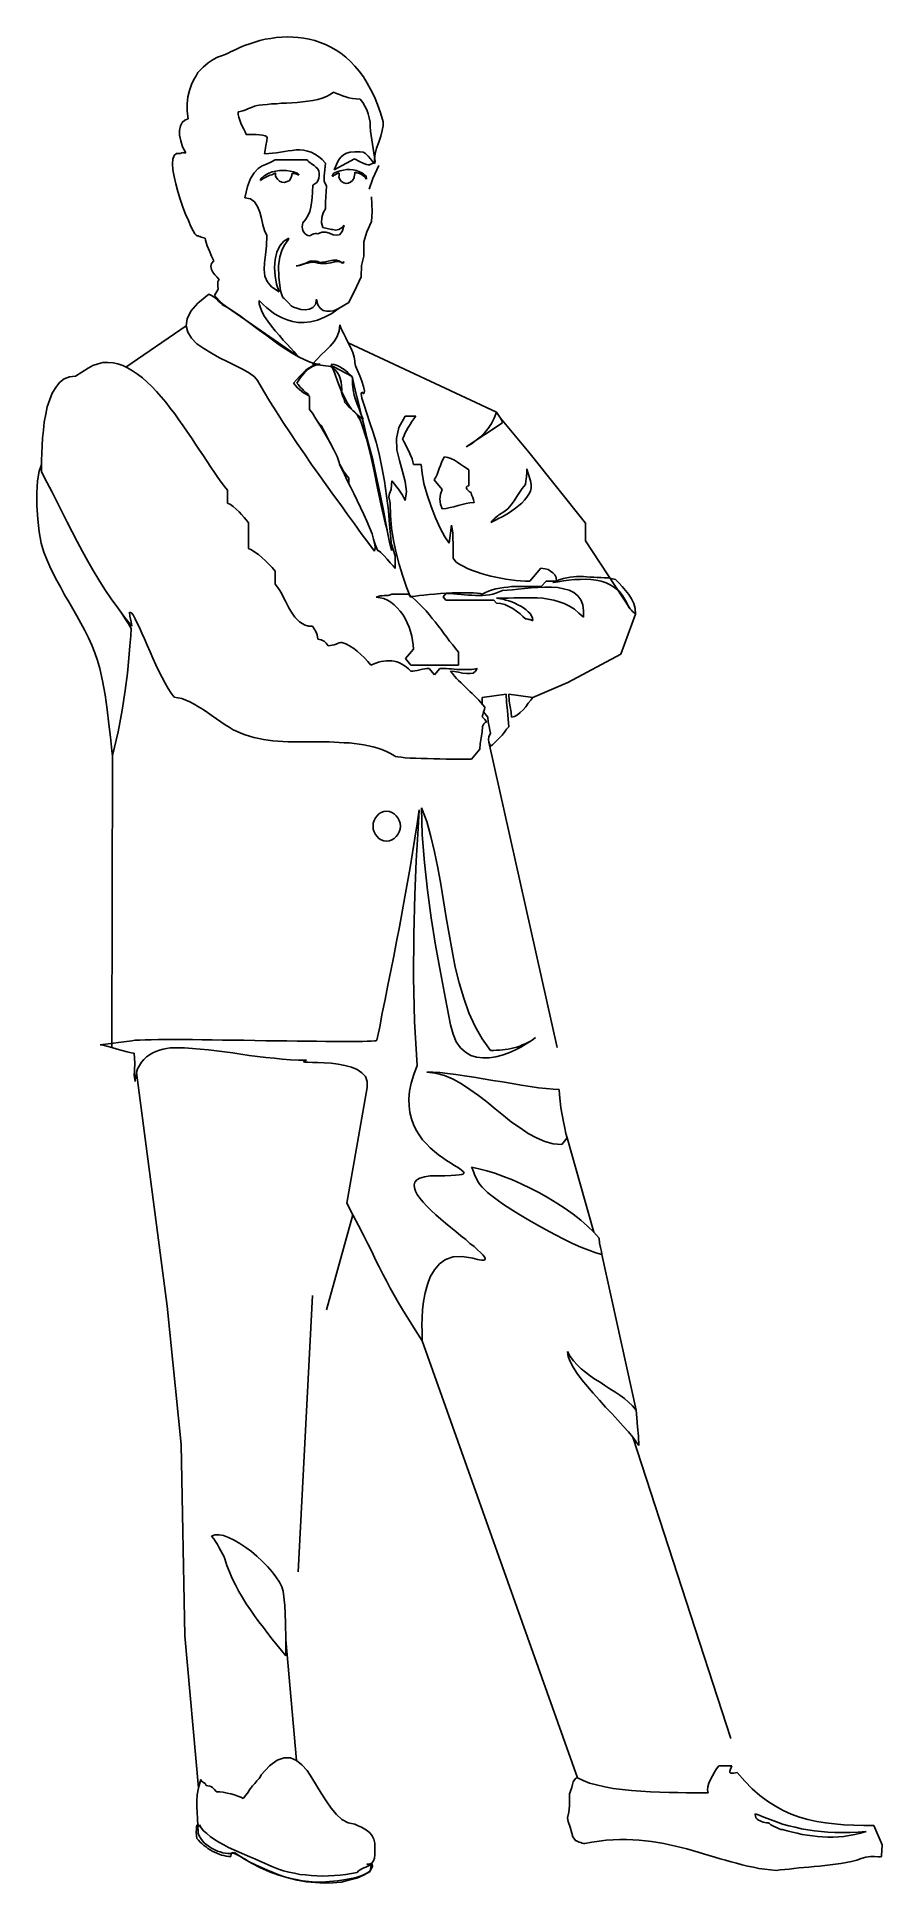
# Model space of a CAD drawing. Header units: millimetres. Extents: x -1621.21 to -1620.39, y 1860.9 to 1862.71.
import ezdxf

# ---------------------------------------------------------------- set-up
doc = ezdxf.new("R2010")
doc.units = ezdxf.units.MM
doc.header["$LTSCALE"] = 10
doc.layers.add('Humanos', color=2, linetype='Continuous')

msp = doc.modelspace()

# ---------------------------------------------------------------- linework, layer by layer
at = {"layer": 'Humanos'}
for p, q in [((-1620.996, 1862.7017), (-1621.001, 1862.7002)), ((-1620.9908, 1862.7029), (-1620.996, 1862.7017)), ((-1620.9853, 1862.7038), (-1620.9908, 1862.7029)), ((-1620.9801, 1862.7046), (-1620.9853, 1862.7038)), ((-1620.9747, 1862.705), (-1620.9801, 1862.7046)), ((-1620.9693, 1862.7052), (-1620.9747, 1862.705)), ((-1620.9639, 1862.705), (-1620.9693, 1862.7052)), ((-1620.9585, 1862.7048), (-1620.9639, 1862.705)), ((-1620.9531, 1862.704), (-1620.9585, 1862.7048)), ((-1620.9477, 1862.7029), (-1620.9531, 1862.704)), ((-1620.9422, 1862.7017), (-1620.9477, 1862.7029)), ((-1620.937, 1862.6998), (-1620.9422, 1862.7017)), ((-1621.0418, 1862.683), (-1621.0466, 1862.6798)), ((-1621.0374, 1862.6853), (-1621.0418, 1862.683)), ((-1621.0334, 1862.6869), (-1621.0374, 1862.6853)), ((-1621.0299, 1862.6882), (-1621.0334, 1862.6869)), ((-1621.027, 1862.6894), (-1621.0299, 1862.6882)), ((-1621.0247, 1862.6905), (-1621.027, 1862.6894)), ((-1621.0203, 1862.6927), (-1621.0247, 1862.6905)), ((-1621.0157, 1862.6948), (-1621.0203, 1862.6927)), ((-1621.011, 1862.6969), (-1621.0157, 1862.6948)), ((-1621.006, 1862.6986), (-1621.011, 1862.6969)), ((-1621.001, 1862.7002), (-1621.006, 1862.6986)), ((-1620.9318, 1862.6977), (-1620.937, 1862.6998)), ((-1620.9266, 1862.6952), (-1620.9318, 1862.6977)), ((-1620.9216, 1862.6923), (-1620.9266, 1862.6952)), ((-1620.9168, 1862.6892), (-1620.9216, 1862.6923)), ((-1620.9121, 1862.6855), (-1620.9168, 1862.6892)), ((-1620.9075, 1862.6813), (-1620.9121, 1862.6855)), ((-1621.0584, 1862.6673), (-1621.0607, 1862.6636)), ((-1621.0566, 1862.6703), (-1621.0584, 1862.6673)), ((-1621.0516, 1862.6757), (-1621.0566, 1862.6703)), ((-1621.0466, 1862.6798), (-1621.0516, 1862.6757)), ((-1620.9031, 1862.6767), (-1620.9075, 1862.6813)), ((-1620.8989, 1862.6717), (-1620.9031, 1862.6767)), ((-1620.8948, 1862.6661), (-1620.8989, 1862.6717)), ((-1620.891, 1862.6601), (-1620.8948, 1862.6661)), ((-1621.0663, 1862.6467), (-1621.0672, 1862.6399)), ((-1621.0647, 1862.653), (-1621.0663, 1862.6467)), ((-1621.0628, 1862.6586), (-1621.0647, 1862.653)), ((-1621.0607, 1862.6636), (-1621.0628, 1862.6586)), ((-1620.9352, 1862.6455), (-1620.931, 1862.6469)), ((-1620.931, 1862.6469), (-1620.9273, 1862.6488)), ((-1620.9273, 1862.6488), (-1620.9241, 1862.6511)), ((-1620.9241, 1862.6511), (-1620.9212, 1862.6499)), ((-1620.9212, 1862.6499), (-1620.9181, 1862.6488)), ((-1620.9181, 1862.6488), (-1620.9152, 1862.6476)), ((-1620.9152, 1862.6476), (-1620.9121, 1862.6465)), ((-1620.8875, 1862.6536), (-1620.891, 1862.6601)), ((-1620.8841, 1862.6465), (-1620.8875, 1862.6536)), ((-1621.0672, 1862.6399), (-1621.0672, 1862.6326)), ((-1621.0672, 1862.6326), (-1621.0661, 1862.6251)), ((-1621.0174, 1862.632), (-1621.0153, 1862.6322)), ((-1621.0172, 1862.6295), (-1621.0174, 1862.632)), ((-1621.0166, 1862.6267), (-1621.0172, 1862.6295)), ((-1621.0153, 1862.6322), (-1621.0126, 1862.633)), ((-1621.0126, 1862.633), (-1621.0099, 1862.634)), ((-1621.0099, 1862.634), (-1621.007, 1862.6353)), ((-1621.007, 1862.6353), (-1621.0041, 1862.6363)), ((-1621.0041, 1862.6363), (-1621.0014, 1862.6374)), ((-1621.0014, 1862.6374), (-1620.9987, 1862.6382)), ((-1620.9987, 1862.6382), (-1620.9966, 1862.6384)), ((-1620.9966, 1862.6384), (-1620.993, 1862.6388)), ((-1620.993, 1862.6388), (-1620.9889, 1862.6392)), ((-1620.9889, 1862.6392), (-1620.9845, 1862.6397)), ((-1620.9845, 1862.6397), (-1620.9799, 1862.6399)), ((-1620.9799, 1862.6399), (-1620.9749, 1862.6403)), ((-1620.9749, 1862.6403), (-1620.9699, 1862.6405)), ((-1620.9699, 1862.6405), (-1620.9647, 1862.6407)), ((-1620.9647, 1862.6407), (-1620.9595, 1862.6411)), ((-1620.9595, 1862.6411), (-1620.9543, 1862.6417)), ((-1620.9543, 1862.6417), (-1620.9491, 1862.6424)), ((-1620.9491, 1862.6424), (-1620.9443, 1862.6432)), ((-1620.9443, 1862.6432), (-1620.9395, 1862.6442)), ((-1620.9395, 1862.6442), (-1620.9352, 1862.6455)), ((-1620.9121, 1862.6465), (-1620.9089, 1862.6457)), ((-1620.9089, 1862.6457), (-1620.9054, 1862.6451)), ((-1620.9054, 1862.6451), (-1620.9018, 1862.6447)), ((-1620.9018, 1862.6447), (-1620.8981, 1862.6444)), ((-1620.8981, 1862.6444), (-1620.8954, 1862.6411)), ((-1620.8954, 1862.6411), (-1620.8933, 1862.6376)), ((-1620.8933, 1862.6376), (-1620.8914, 1862.6338)), ((-1620.8914, 1862.6338), (-1620.8902, 1862.6301)), ((-1620.8902, 1862.6301), (-1620.8891, 1862.6261)), ((-1620.881, 1862.639), (-1620.8841, 1862.6465)), ((-1620.8781, 1862.6309), (-1620.881, 1862.639)), ((-1620.8756, 1862.6222), (-1620.8781, 1862.6309)), ((-1621.0736, 1862.6182), (-1621.0745, 1862.6138)), ((-1621.0745, 1862.6138), (-1621.0745, 1862.609)), ((-1621.072, 1862.6215), (-1621.0736, 1862.6182)), ((-1621.0695, 1862.6238), (-1621.072, 1862.6215)), ((-1621.0661, 1862.6251), (-1621.0695, 1862.6238)), ((-1621.0155, 1862.6238), (-1621.0166, 1862.6267)), ((-1621.0145, 1862.6209), (-1621.0155, 1862.6238)), ((-1621.0132, 1862.618), (-1621.0145, 1862.6209)), ((-1621.0118, 1862.6151), (-1621.0132, 1862.618)), ((-1621.0105, 1862.6124), (-1621.0118, 1862.6151)), ((-1621.0095, 1862.6099), (-1621.0105, 1862.6124)), ((-1620.8891, 1862.6261), (-1620.8883, 1862.622)), ((-1620.8883, 1862.622), (-1620.8881, 1862.6176)), ((-1620.8881, 1862.6176), (-1620.8879, 1862.613)), ((-1620.8879, 1862.613), (-1620.8833, 1862.5834)), ((-1620.8779, 1862.6082), (-1620.8764, 1862.6138)), ((-1620.8764, 1862.6138), (-1620.8754, 1862.6184)), ((-1620.8754, 1862.6184), (-1620.8756, 1862.6222)), ((-1621.0745, 1862.609), (-1621.0734, 1862.6036)), ((-1621.0734, 1862.6036), (-1621.0715, 1862.5978)), ((-1621.0715, 1862.5978), (-1621.0684, 1862.592)), ((-1621.0064, 1862.6099), (-1621.0095, 1862.6099)), ((-1621.003, 1862.6099), (-1621.0064, 1862.6099)), ((-1620.9995, 1862.6097), (-1621.003, 1862.6099)), ((-1620.9964, 1862.6095), (-1620.9995, 1862.6097)), ((-1620.9935, 1862.6093), (-1620.9964, 1862.6095)), ((-1620.991, 1862.6086), (-1620.9935, 1862.6093)), ((-1620.9914, 1862.5909), (-1620.991, 1862.5945)), ((-1620.9895, 1862.608), (-1620.991, 1862.6086)), ((-1620.991, 1862.5945), (-1620.9901, 1862.5991)), ((-1620.9901, 1862.5991), (-1620.9893, 1862.6036)), ((-1620.9889, 1862.607), (-1620.9895, 1862.608)), ((-1620.9893, 1862.6036), (-1620.9889, 1862.607)), ((-1620.976, 1862.5926), (-1620.9797, 1862.592)), ((-1620.972, 1862.5932), (-1620.976, 1862.5926)), ((-1620.9683, 1862.5938), (-1620.972, 1862.5932)), ((-1620.9645, 1862.5943), (-1620.9683, 1862.5938)), ((-1620.9606, 1862.5947), (-1620.9645, 1862.5943)), ((-1620.9568, 1862.5947), (-1620.9606, 1862.5947)), ((-1620.9533, 1862.5945), (-1620.9568, 1862.5947)), ((-1620.9495, 1862.5936), (-1620.9533, 1862.5945)), ((-1620.9458, 1862.5926), (-1620.9495, 1862.5936)), ((-1620.9422, 1862.5907), (-1620.9458, 1862.5926)), ((-1620.9033, 1862.5928), (-1620.9077, 1862.5924)), ((-1620.8979, 1862.5928), (-1620.9033, 1862.5928)), ((-1620.8952, 1862.5926), (-1620.8979, 1862.5928)), ((-1620.8927, 1862.5911), (-1620.8952, 1862.5926)), ((-1620.8833, 1862.5909), (-1620.8819, 1862.5966)), ((-1620.8819, 1862.5966), (-1620.8798, 1862.6024)), ((-1620.8798, 1862.6024), (-1620.8779, 1862.6082)), ((-1621.0811, 1862.5857), (-1621.0815, 1862.5811)), ((-1621.0815, 1862.5811), (-1621.0811, 1862.5753)), ((-1621.0799, 1862.5893), (-1621.0811, 1862.5857)), ((-1621.0811, 1862.5753), (-1621.0799, 1862.5687)), ((-1621.0776, 1862.5911), (-1621.0799, 1862.5893)), ((-1621.074, 1862.5911), (-1621.0776, 1862.5911)), ((-1621.0713, 1862.5922), (-1621.074, 1862.5911)), ((-1621.0703, 1862.592), (-1621.0713, 1862.5922)), ((-1621.0699, 1862.5918), (-1621.0703, 1862.592)), ((-1621.0684, 1862.592), (-1621.0699, 1862.5918)), ((-1621.0016, 1862.5724), (-1620.9978, 1862.5764)), ((-1620.9978, 1862.5764), (-1620.9939, 1862.5791)), ((-1620.9939, 1862.5791), (-1620.9897, 1862.5809)), ((-1620.9874, 1862.5911), (-1620.9914, 1862.5909)), ((-1620.9897, 1862.5809), (-1620.9853, 1862.5828)), ((-1620.9837, 1862.5914), (-1620.9874, 1862.5911)), ((-1620.9853, 1862.5828), (-1620.9812, 1862.5849)), ((-1620.9797, 1862.592), (-1620.9837, 1862.5914)), ((-1620.9812, 1862.5849), (-1620.9499, 1862.5849)), ((-1620.977, 1862.5745), (-1620.9803, 1862.5741)), ((-1620.9735, 1862.5747), (-1620.977, 1862.5745)), ((-1620.9699, 1862.5745), (-1620.9735, 1862.5747)), ((-1620.9664, 1862.5741), (-1620.9699, 1862.5745)), ((-1620.9499, 1862.5849), (-1620.9491, 1862.5839)), ((-1620.9491, 1862.5839), (-1620.9481, 1862.583)), ((-1620.9481, 1862.583), (-1620.947, 1862.5822)), ((-1620.947, 1862.5822), (-1620.9458, 1862.5816)), ((-1620.9458, 1862.5816), (-1620.9445, 1862.5805)), ((-1620.9445, 1862.5805), (-1620.9431, 1862.5795)), ((-1620.9431, 1862.5795), (-1620.9414, 1862.578)), ((-1620.9387, 1862.5884), (-1620.9422, 1862.5907)), ((-1620.9414, 1862.578), (-1620.9393, 1862.5762)), ((-1620.9393, 1862.5762), (-1620.9383, 1862.5741)), ((-1620.9352, 1862.5855), (-1620.9387, 1862.5884)), ((-1620.9318, 1862.5818), (-1620.9352, 1862.5855)), ((-1620.9333, 1862.5693), (-1620.9325, 1862.5751)), ((-1620.9325, 1862.5751), (-1620.9318, 1862.5818)), ((-1620.9233, 1862.5751), (-1620.9035, 1862.5859)), ((-1620.9212, 1862.5805), (-1620.9233, 1862.5751)), ((-1620.9193, 1862.5847), (-1620.9212, 1862.5805)), ((-1620.917, 1862.5878), (-1620.9193, 1862.5847)), ((-1620.9175, 1862.5743), (-1620.9143, 1862.5749)), ((-1620.9143, 1862.5899), (-1620.917, 1862.5878)), ((-1620.9114, 1862.5914), (-1620.9143, 1862.5899)), ((-1620.9143, 1862.5749), (-1620.9112, 1862.5755)), ((-1620.9077, 1862.5924), (-1620.9114, 1862.5914)), ((-1620.9112, 1862.5755), (-1620.9081, 1862.5755)), ((-1620.9081, 1862.5755), (-1620.9048, 1862.5751)), ((-1620.9048, 1862.5751), (-1620.9016, 1862.5745)), ((-1620.9035, 1862.5859), (-1620.8981, 1862.5832)), ((-1620.9016, 1862.5745), (-1620.8985, 1862.5732)), ((-1620.8981, 1862.5832), (-1620.8944, 1862.5816)), ((-1620.8944, 1862.5816), (-1620.8919, 1862.5805)), ((-1620.8902, 1862.5886), (-1620.8927, 1862.5911)), ((-1620.8919, 1862.5805), (-1620.89, 1862.5801)), ((-1620.8879, 1862.5859), (-1620.8902, 1862.5886)), ((-1620.89, 1862.5801), (-1620.8887, 1862.5803)), ((-1620.8887, 1862.5803), (-1620.8875, 1862.5807)), ((-1620.886, 1862.5834), (-1620.8879, 1862.5859)), ((-1620.8875, 1862.5807), (-1620.886, 1862.5816)), ((-1620.8846, 1862.5818), (-1620.886, 1862.5834)), ((-1620.886, 1862.5816), (-1620.8839, 1862.5824)), ((-1620.8856, 1862.5669), (-1620.8798, 1862.5795)), ((-1620.8837, 1862.5816), (-1620.8846, 1862.5818)), ((-1620.8841, 1862.5861), (-1620.8833, 1862.5909)), ((-1620.8839, 1862.5824), (-1620.8841, 1862.5861)), ((-1620.8833, 1862.5834), (-1620.8837, 1862.5816)), ((-1621.0799, 1862.5687), (-1621.0782, 1862.5616)), ((-1621.0782, 1862.5616), (-1621.0761, 1862.5541)), ((-1621.0107, 1862.548), (-1621.008, 1862.5589)), ((-1621.008, 1862.5589), (-1621.0051, 1862.5668)), ((-1621.0051, 1862.5668), (-1621.0016, 1862.5724)), ((-1620.9955, 1862.5647), (-1620.9939, 1862.5662)), ((-1620.9951, 1862.5662), (-1620.9955, 1862.5651)), ((-1620.9955, 1862.5651), (-1620.9955, 1862.5647)), ((-1620.9943, 1862.5672), (-1620.9951, 1862.5662)), ((-1620.993, 1862.5682), (-1620.9943, 1862.5672)), ((-1620.9939, 1862.5662), (-1620.9922, 1862.5672)), ((-1620.9918, 1862.5693), (-1620.993, 1862.5682)), ((-1620.9922, 1862.5672), (-1620.9903, 1862.5682)), ((-1620.9905, 1862.5701), (-1620.9918, 1862.5693)), ((-1620.9893, 1862.5709), (-1620.9905, 1862.5701)), ((-1620.9903, 1862.5682), (-1620.9883, 1862.5691)), ((-1620.988, 1862.5716), (-1620.9893, 1862.5709)), ((-1620.9883, 1862.5691), (-1620.9862, 1862.5699)), ((-1620.9872, 1862.572), (-1620.988, 1862.5716)), ((-1620.9839, 1862.5732), (-1620.9872, 1862.572)), ((-1620.9862, 1862.5699), (-1620.9843, 1862.5705)), ((-1620.9843, 1862.5705), (-1620.9824, 1862.5714)), ((-1620.9803, 1862.5741), (-1620.9839, 1862.5732)), ((-1620.9824, 1862.5714), (-1620.9806, 1862.5722)), ((-1620.9806, 1862.5722), (-1620.9806, 1862.5712)), ((-1620.9806, 1862.5712), (-1620.9806, 1862.5703)), ((-1620.9806, 1862.5703), (-1620.9806, 1862.5693)), ((-1620.9806, 1862.5693), (-1620.9803, 1862.5684)), ((-1620.9803, 1862.5684), (-1620.9789, 1862.566)), ((-1620.9789, 1862.566), (-1620.9768, 1862.5643)), ((-1620.9768, 1862.5643), (-1620.9745, 1862.5632)), ((-1620.9745, 1862.5632), (-1620.9718, 1862.563)), ((-1620.9718, 1862.563), (-1620.9695, 1862.5637)), ((-1620.9695, 1862.5637), (-1620.9672, 1862.5649)), ((-1620.9672, 1862.5649), (-1620.9656, 1862.567)), ((-1620.9631, 1862.5732), (-1620.9664, 1862.5741)), ((-1620.9656, 1862.567), (-1620.9647, 1862.5697)), ((-1620.9649, 1862.5707), (-1620.9647, 1862.5712)), ((-1620.9649, 1862.5705), (-1620.9649, 1862.5707)), ((-1620.9649, 1862.5703), (-1620.9649, 1862.5705)), ((-1620.9647, 1862.5701), (-1620.9649, 1862.5703)), ((-1620.9647, 1862.5712), (-1620.9645, 1862.5714)), ((-1620.9647, 1862.5699), (-1620.9647, 1862.5701)), ((-1620.9647, 1862.5697), (-1620.9647, 1862.5699)), ((-1620.9645, 1862.5714), (-1620.9643, 1862.5716)), ((-1620.9643, 1862.5716), (-1620.9626, 1862.5716)), ((-1620.9597, 1862.572), (-1620.9631, 1862.5732)), ((-1620.9626, 1862.5716), (-1620.9612, 1862.5714)), ((-1620.9612, 1862.5714), (-1620.9599, 1862.5709)), ((-1620.9599, 1862.5709), (-1620.9585, 1862.5703)), ((-1620.9593, 1862.5718), (-1620.9597, 1862.572)), ((-1620.9589, 1862.5716), (-1620.9593, 1862.5718)), ((-1620.9585, 1862.5712), (-1620.9589, 1862.5716)), ((-1620.9581, 1862.5707), (-1620.9585, 1862.5712)), ((-1620.9585, 1862.5703), (-1620.9583, 1862.5703)), ((-1620.9583, 1862.5705), (-1620.9581, 1862.5705)), ((-1620.9583, 1862.5703), (-1620.9583, 1862.5705)), ((-1620.9581, 1862.5705), (-1620.9581, 1862.5707)), ((-1620.9443, 1862.5601), (-1620.9445, 1862.5537)), ((-1620.9422, 1862.5614), (-1620.9443, 1862.5601)), ((-1620.9404, 1862.563), (-1620.9422, 1862.5614)), ((-1620.9391, 1862.5651), (-1620.9404, 1862.563)), ((-1620.9383, 1862.5672), (-1620.9391, 1862.5651)), ((-1620.9383, 1862.5741), (-1620.9379, 1862.572)), ((-1620.9379, 1862.5697), (-1620.9383, 1862.5672)), ((-1620.9379, 1862.572), (-1620.9379, 1862.5697)), ((-1620.9333, 1862.5641), (-1620.9333, 1862.5693)), ((-1620.931, 1862.5593), (-1620.9333, 1862.5641)), ((-1620.9318, 1862.5437), (-1620.931, 1862.5593)), ((-1620.9252, 1862.5697), (-1620.9248, 1862.5703)), ((-1620.9252, 1862.5695), (-1620.9252, 1862.5697)), ((-1620.925, 1862.5693), (-1620.9252, 1862.5695)), ((-1620.925, 1862.5691), (-1620.925, 1862.5693)), ((-1620.9248, 1862.5691), (-1620.925, 1862.5691)), ((-1620.9248, 1862.5703), (-1620.9245, 1862.5709)), ((-1620.9241, 1862.5695), (-1620.9248, 1862.5691)), ((-1620.9245, 1862.5709), (-1620.9241, 1862.5716)), ((-1620.9241, 1862.5716), (-1620.9237, 1862.572)), ((-1620.9233, 1862.5699), (-1620.9241, 1862.5695)), ((-1620.9237, 1862.572), (-1620.9206, 1862.5732)), ((-1620.9225, 1862.5705), (-1620.9233, 1862.5699)), ((-1620.9216, 1862.5709), (-1620.9225, 1862.5705)), ((-1620.921, 1862.5714), (-1620.9216, 1862.5709)), ((-1620.9202, 1862.5718), (-1620.921, 1862.5714)), ((-1620.9206, 1862.5732), (-1620.9175, 1862.5743)), ((-1620.9193, 1862.572), (-1620.9202, 1862.5718)), ((-1620.9185, 1862.572), (-1620.9193, 1862.572)), ((-1620.9187, 1862.5687), (-1620.9185, 1862.5691)), ((-1620.9187, 1862.5684), (-1620.9187, 1862.5687)), ((-1620.9179, 1862.5657), (-1620.9187, 1862.5684)), ((-1620.9185, 1862.5714), (-1620.9185, 1862.572)), ((-1620.9185, 1862.5707), (-1620.9185, 1862.5714)), ((-1620.9185, 1862.5699), (-1620.9185, 1862.5707)), ((-1620.9185, 1862.5695), (-1620.9185, 1862.5699)), ((-1620.9185, 1862.5693), (-1620.9185, 1862.5695)), ((-1620.9185, 1862.5691), (-1620.9185, 1862.5693)), ((-1620.9162, 1862.5639), (-1620.9179, 1862.5657)), ((-1620.9141, 1862.5626), (-1620.9162, 1862.5639)), ((-1620.9118, 1862.562), (-1620.9141, 1862.5626)), ((-1620.9096, 1862.5622), (-1620.9118, 1862.562)), ((-1620.9073, 1862.5632), (-1620.9096, 1862.5622)), ((-1620.9054, 1862.5649), (-1620.9073, 1862.5632)), ((-1620.9039, 1862.5674), (-1620.9054, 1862.5649)), ((-1620.9037, 1862.5684), (-1620.9039, 1862.5674)), ((-1620.9035, 1862.5701), (-1620.9037, 1862.5684)), ((-1620.9033, 1862.5718), (-1620.9035, 1862.5701)), ((-1620.9033, 1862.573), (-1620.9033, 1862.5718)), ((-1620.9012, 1862.5724), (-1620.9033, 1862.573)), ((-1620.8996, 1862.572), (-1620.9012, 1862.5724)), ((-1620.8981, 1862.5714), (-1620.8996, 1862.572)), ((-1620.8985, 1862.5732), (-1620.8979, 1862.573)), ((-1620.8966, 1862.5707), (-1620.8981, 1862.5714)), ((-1620.8979, 1862.573), (-1620.8973, 1862.5728)), ((-1620.8973, 1862.5728), (-1620.8969, 1862.5726)), ((-1620.8969, 1862.5726), (-1620.8962, 1862.5724)), ((-1620.8956, 1862.5699), (-1620.8966, 1862.5707)), ((-1620.8962, 1862.5724), (-1620.8954, 1862.5718)), ((-1620.8944, 1862.5689), (-1620.8956, 1862.5699)), ((-1620.8954, 1862.5718), (-1620.8946, 1862.5712)), ((-1620.8946, 1862.5712), (-1620.8933, 1862.5701)), ((-1620.8931, 1862.5676), (-1620.8944, 1862.5689)), ((-1620.8933, 1862.5701), (-1620.8921, 1862.5689)), ((-1620.8919, 1862.5662), (-1620.8931, 1862.5676)), ((-1620.8921, 1862.5689), (-1620.8919, 1862.5662)), ((-1620.8891, 1862.5565), (-1620.8856, 1862.5669)), ((-1621.0761, 1862.5541), (-1621.0738, 1862.5464)), ((-1621.0738, 1862.5464), (-1621.0713, 1862.5389)), ((-1621.0713, 1862.5389), (-1621.0686, 1862.5318)), ((-1621.0053, 1862.547), (-1621.0107, 1862.548)), ((-1621.0012, 1862.5439), (-1621.0053, 1862.547)), ((-1620.9983, 1862.5393), (-1621.0012, 1862.5439)), ((-1620.9962, 1862.5339), (-1620.9983, 1862.5393)), ((-1620.9462, 1862.5387), (-1620.9472, 1862.5345)), ((-1620.9456, 1862.543), (-1620.9462, 1862.5387)), ((-1620.9449, 1862.548), (-1620.9456, 1862.543)), ((-1620.9445, 1862.5537), (-1620.9449, 1862.548)), ((-1620.9318, 1862.537), (-1620.9318, 1862.5437)), ((-1620.8868, 1862.549), (-1620.8862, 1862.5346)), ((-1621.0686, 1862.5318), (-1621.0659, 1862.5256)), ((-1621.0659, 1862.5256), (-1621.0636, 1862.5199)), ((-1620.9945, 1862.5276), (-1620.9962, 1862.5339)), ((-1620.993, 1862.5216), (-1620.9945, 1862.5276)), ((-1620.9914, 1862.5158), (-1620.993, 1862.5216)), ((-1620.9545, 1862.5214), (-1620.9547, 1862.5195)), ((-1620.9539, 1862.5233), (-1620.9545, 1862.5214)), ((-1620.951, 1862.527), (-1620.9539, 1862.5233)), ((-1620.9489, 1862.5308), (-1620.951, 1862.527)), ((-1620.9472, 1862.5345), (-1620.9489, 1862.5308)), ((-1620.9358, 1862.5235), (-1620.9354, 1862.5285)), ((-1620.9345, 1862.5187), (-1620.9358, 1862.5235)), ((-1620.9354, 1862.5285), (-1620.9341, 1862.5333)), ((-1620.9341, 1862.5333), (-1620.9318, 1862.537)), ((-1620.9156, 1862.5149), (-1620.9135, 1862.5212)), ((-1620.9135, 1862.5212), (-1620.9154, 1862.5193)), ((-1620.8868, 1862.5248), (-1620.8914, 1862.5145)), ((-1620.8862, 1862.5346), (-1620.8868, 1862.5248)), ((-1621.0636, 1862.5199), (-1621.0613, 1862.5156)), ((-1621.0613, 1862.5156), (-1621.0597, 1862.5127)), ((-1621.0597, 1862.5127), (-1621.0584, 1862.5112)), ((-1621.0584, 1862.5112), (-1621.0574, 1862.5108)), ((-1621.0574, 1862.5108), (-1621.0563, 1862.5106)), ((-1621.0563, 1862.5106), (-1621.0555, 1862.5102)), ((-1621.0555, 1862.5102), (-1621.0545, 1862.5099)), ((-1621.0545, 1862.5099), (-1621.0534, 1862.5095)), ((-1621.0534, 1862.5095), (-1621.0522, 1862.5091)), ((-1621.0522, 1862.5091), (-1621.0509, 1862.5087)), ((-1621.0509, 1862.5087), (-1621.0495, 1862.5083)), ((-1621.0495, 1862.5083), (-1621.0493, 1862.5066)), ((-1621.0493, 1862.5066), (-1621.0484, 1862.5041)), ((-1621.0484, 1862.5041), (-1621.0474, 1862.501)), ((-1620.9891, 1862.511), (-1620.9914, 1862.5158)), ((-1620.9895, 1862.501), (-1620.9891, 1862.511)), ((-1620.9726, 1862.5056), (-1620.9764, 1862.501)), ((-1620.9676, 1862.5083), (-1620.9726, 1862.5056)), ((-1620.9722, 1862.5012), (-1620.9699, 1862.5045)), ((-1620.9699, 1862.5045), (-1620.9683, 1862.5068)), ((-1620.9683, 1862.5068), (-1620.9676, 1862.5083)), ((-1620.9547, 1862.5195), (-1620.9545, 1862.5176)), ((-1620.9545, 1862.5176), (-1620.9539, 1862.516)), ((-1620.9539, 1862.516), (-1620.9531, 1862.5143)), ((-1620.9531, 1862.5143), (-1620.952, 1862.5131)), ((-1620.952, 1862.5131), (-1620.9506, 1862.5118)), ((-1620.9506, 1862.5118), (-1620.9491, 1862.511)), ((-1620.9491, 1862.511), (-1620.9477, 1862.5108)), ((-1620.9477, 1862.5108), (-1620.9464, 1862.511)), ((-1620.9464, 1862.511), (-1620.9454, 1862.5116)), ((-1620.9454, 1862.5116), (-1620.9443, 1862.5122)), ((-1620.9443, 1862.5122), (-1620.9433, 1862.5127)), ((-1620.9433, 1862.5127), (-1620.942, 1862.5131)), ((-1620.942, 1862.5131), (-1620.9408, 1862.5131)), ((-1620.9408, 1862.5131), (-1620.9393, 1862.5127)), ((-1620.9393, 1862.5127), (-1620.9356, 1862.5143)), ((-1620.9356, 1862.5143), (-1620.9316, 1862.5143)), ((-1620.926, 1862.517), (-1620.9345, 1862.5187)), ((-1620.9316, 1862.5143), (-1620.9279, 1862.5133)), ((-1620.9279, 1862.5133), (-1620.9243, 1862.5118)), ((-1620.9248, 1862.5168), (-1620.926, 1862.517)), ((-1620.9233, 1862.5166), (-1620.9248, 1862.5168)), ((-1620.9243, 1862.5118), (-1620.921, 1862.5112)), ((-1620.9218, 1862.5164), (-1620.9233, 1862.5166)), ((-1620.9204, 1862.5166), (-1620.9218, 1862.5164)), ((-1620.921, 1862.5112), (-1620.9181, 1862.5118)), ((-1620.9187, 1862.517), (-1620.9204, 1862.5166)), ((-1620.9173, 1862.5179), (-1620.9187, 1862.517)), ((-1620.9181, 1862.5118), (-1620.9156, 1862.5149)), ((-1620.9154, 1862.5193), (-1620.9173, 1862.5179)), ((-1620.8914, 1862.5145), (-1620.8943, 1862.5047)), ((-1620.8943, 1862.5047), (-1620.8943, 1862.4909)), ((-1621.0474, 1862.501), (-1621.0461, 1862.4981)), ((-1621.0461, 1862.4981), (-1621.0451, 1862.495)), ((-1621.0451, 1862.495), (-1621.0441, 1862.4925)), ((-1621.0441, 1862.4925), (-1621.0432, 1862.4908)), ((-1621.0409, 1862.4864), (-1621.0434, 1862.4835)), ((-1621.0432, 1862.4908), (-1621.043, 1862.4902)), ((-1621.043, 1862.4902), (-1621.0409, 1862.4864)), ((-1620.9918, 1862.4777), (-1620.9914, 1862.4843)), ((-1620.9914, 1862.4843), (-1620.9905, 1862.4922)), ((-1620.9905, 1862.4922), (-1620.9895, 1862.501)), ((-1620.981, 1862.4877), (-1620.9816, 1862.4798)), ((-1620.9793, 1862.4947), (-1620.981, 1862.4877)), ((-1620.9764, 1862.501), (-1620.9793, 1862.4947)), ((-1620.9778, 1862.4814), (-1620.9766, 1862.49)), ((-1620.9766, 1862.49), (-1620.9747, 1862.4964)), ((-1620.9747, 1862.4964), (-1620.9722, 1862.5012)), ((-1620.9512, 1862.4841), (-1620.9493, 1862.485)), ((-1620.9466, 1862.4845), (-1620.9495, 1862.4839)), ((-1620.9493, 1862.485), (-1620.9477, 1862.4856)), ((-1620.9477, 1862.4856), (-1620.9462, 1862.4864)), ((-1620.9439, 1862.4848), (-1620.9466, 1862.4845)), ((-1620.9462, 1862.4864), (-1620.9452, 1862.486)), ((-1620.9452, 1862.486), (-1620.9441, 1862.4858)), ((-1620.9441, 1862.4858), (-1620.9429, 1862.4858)), ((-1620.9414, 1862.4845), (-1620.9439, 1862.4848)), ((-1620.9429, 1862.4858), (-1620.9418, 1862.4858)), ((-1620.9418, 1862.4858), (-1620.9406, 1862.4858)), ((-1620.9391, 1862.4841), (-1620.9414, 1862.4845)), ((-1620.9406, 1862.4858), (-1620.9395, 1862.4856)), ((-1620.9395, 1862.4856), (-1620.9385, 1862.4852)), ((-1620.9385, 1862.4852), (-1620.9377, 1862.4845)), ((-1620.9377, 1862.4845), (-1620.935, 1862.4848)), ((-1620.935, 1862.4848), (-1620.932, 1862.4854)), ((-1620.932, 1862.4854), (-1620.9293, 1862.486)), ((-1620.9293, 1862.486), (-1620.9264, 1862.4866)), ((-1620.9266, 1862.4843), (-1620.9289, 1862.4839)), ((-1620.9243, 1862.485), (-1620.9266, 1862.4843)), ((-1620.9264, 1862.4866), (-1620.9239, 1862.4868)), ((-1620.9233, 1862.4852), (-1620.9243, 1862.485)), ((-1620.9239, 1862.4868), (-1620.9212, 1862.4868)), ((-1620.9223, 1862.4854), (-1620.9233, 1862.4852)), ((-1620.921, 1862.4856), (-1620.9223, 1862.4854)), ((-1620.9212, 1862.4868), (-1620.9189, 1862.4864)), ((-1620.92, 1862.4856), (-1620.921, 1862.4856)), ((-1620.9187, 1862.4856), (-1620.92, 1862.4856)), ((-1620.9189, 1862.4864), (-1620.9166, 1862.485)), ((-1620.9177, 1862.4854), (-1620.9187, 1862.4856)), ((-1620.9166, 1862.4848), (-1620.9177, 1862.4854)), ((-1620.9166, 1862.485), (-1620.9148, 1862.4841)), ((-1620.9158, 1862.4841), (-1620.9166, 1862.4848)), ((-1620.9139, 1862.4854), (-1620.9158, 1862.4841)), ((-1620.9148, 1862.4841), (-1620.9137, 1862.485)), ((-1620.9137, 1862.485), (-1620.9139, 1862.4854)), ((-1620.8943, 1862.4909), (-1620.8966, 1862.4817)), ((-1621.0434, 1862.4835), (-1621.0441, 1862.4806)), ((-1621.0441, 1862.4806), (-1621.0434, 1862.4777)), ((-1621.0434, 1862.4777), (-1621.042, 1862.4752)), ((-1621.042, 1862.4752), (-1621.0399, 1862.4727)), ((-1621.0399, 1862.4727), (-1621.038, 1862.4706)), ((-1621.038, 1862.4706), (-1621.0366, 1862.4687)), ((-1621.0359, 1862.4673), (-1621.0372, 1862.4664)), ((-1621.0372, 1862.4664), (-1621.0372, 1862.4643)), ((-1621.0366, 1862.4687), (-1621.0359, 1862.4673)), ((-1620.9912, 1862.4714), (-1620.9918, 1862.4777)), ((-1620.9889, 1862.466), (-1620.9912, 1862.4714)), ((-1620.9816, 1862.4798), (-1620.9812, 1862.4716)), ((-1620.9812, 1862.4716), (-1620.9797, 1862.4635)), ((-1620.9776, 1862.4704), (-1620.9778, 1862.4814)), ((-1620.9758, 1862.4569), (-1620.9776, 1862.4704)), ((-1620.9604, 1862.4814), (-1620.9587, 1862.4816)), ((-1620.9593, 1862.4814), (-1620.9604, 1862.4814)), ((-1620.9574, 1862.4818), (-1620.9593, 1862.4814)), ((-1620.9587, 1862.4816), (-1620.957, 1862.482)), ((-1620.9552, 1862.4825), (-1620.9574, 1862.4818)), ((-1620.957, 1862.482), (-1620.9552, 1862.4827)), ((-1620.9524, 1862.4833), (-1620.9552, 1862.4825)), ((-1620.9552, 1862.4827), (-1620.9531, 1862.4833)), ((-1620.9531, 1862.4833), (-1620.9512, 1862.4841)), ((-1620.9495, 1862.4839), (-1620.9524, 1862.4833)), ((-1620.9368, 1862.4837), (-1620.9391, 1862.4841)), ((-1620.935, 1862.4835), (-1620.9368, 1862.4837)), ((-1620.9329, 1862.4835), (-1620.935, 1862.4835)), ((-1620.9308, 1862.4837), (-1620.9329, 1862.4835)), ((-1620.9289, 1862.4839), (-1620.9308, 1862.4837)), ((-1620.8971, 1862.4707), (-1620.9017, 1862.4609)), ((-1620.8966, 1862.4817), (-1620.8971, 1862.4707)), ((-1621.0459, 1862.4537), (-1621.0566, 1862.445)), ((-1621.0432, 1862.4525), (-1621.0459, 1862.4537)), ((-1621.0407, 1862.4508), (-1621.0432, 1862.4525)), ((-1621.0382, 1862.4487), (-1621.0407, 1862.4508)), ((-1621.0368, 1862.4587), (-1621.0403, 1862.4523)), ((-1621.0403, 1862.4523), (-1621.0382, 1862.45)), ((-1621.0382, 1862.45), (-1621.0351, 1862.4469)), ((-1621.0364, 1862.4469), (-1621.0382, 1862.4487)), ((-1621.0372, 1862.4643), (-1621.037, 1862.4614)), ((-1621.037, 1862.4614), (-1621.0368, 1862.4587)), ((-1620.9845, 1862.4608), (-1620.9889, 1862.466)), ((-1620.9772, 1862.456), (-1620.9845, 1862.4608)), ((-1620.9797, 1862.4635), (-1620.9772, 1862.456)), ((-1620.9749, 1862.4539), (-1620.9758, 1862.4569)), ((-1620.9741, 1862.4519), (-1620.9749, 1862.4539)), ((-1620.9735, 1862.4504), (-1620.9741, 1862.4519)), ((-1620.9724, 1862.4494), (-1620.9735, 1862.4504)), ((-1620.9714, 1862.4483), (-1620.9724, 1862.4494)), ((-1620.9699, 1862.4471), (-1620.9714, 1862.4483)), ((-1620.9408, 1862.4487), (-1620.9416, 1862.4437)), ((-1620.9393, 1862.4433), (-1620.9408, 1862.4487)), ((-1620.9017, 1862.4609), (-1620.9092, 1862.4454)), ((-1621.0634, 1862.4369), (-1621.0672, 1862.4296)), ((-1621.0566, 1862.445), (-1621.0634, 1862.4369)), ((-1621.0345, 1862.4452), (-1621.0364, 1862.4469)), ((-1621.0351, 1862.4469), (-1621.0311, 1862.4433)), ((-1621.0328, 1862.4437), (-1621.0345, 1862.4452)), ((-1621.0316, 1862.4427), (-1621.0328, 1862.4437)), ((-1621.0305, 1862.4423), (-1621.0316, 1862.4427)), ((-1621.0311, 1862.4433), (-1621.0278, 1862.4406)), ((-1621.0259, 1862.4396), (-1621.0305, 1862.4423)), ((-1621.0278, 1862.4406), (-1620.9576, 1862.3919)), ((-1621.0207, 1862.436), (-1621.0259, 1862.4396)), ((-1621.0153, 1862.4323), (-1621.0207, 1862.436)), ((-1621.0093, 1862.4279), (-1621.0153, 1862.4323)), ((-1620.9966, 1862.4475), (-1620.9947, 1862.4454)), ((-1620.9966, 1862.4442), (-1620.9966, 1862.4475)), ((-1620.9955, 1862.4404), (-1620.9966, 1862.4442)), ((-1620.9939, 1862.4362), (-1620.9955, 1862.4404)), ((-1620.9947, 1862.4454), (-1620.9924, 1862.4431)), ((-1620.9914, 1862.4317), (-1620.9939, 1862.4362)), ((-1620.9924, 1862.4431), (-1620.9897, 1862.4406)), ((-1620.9883, 1862.4271), (-1620.9914, 1862.4317)), ((-1620.9897, 1862.4406), (-1620.9864, 1862.4379)), ((-1620.9864, 1862.4379), (-1620.9828, 1862.4352)), ((-1620.9828, 1862.4352), (-1620.9787, 1862.4327)), ((-1620.9787, 1862.4327), (-1620.9743, 1862.4304)), ((-1620.9743, 1862.4304), (-1620.9693, 1862.4285)), ((-1620.9679, 1862.4452), (-1620.9699, 1862.4471)), ((-1620.9654, 1862.4423), (-1620.9679, 1862.4452)), ((-1620.9633, 1862.441), (-1620.9654, 1862.4423)), ((-1620.9599, 1862.4398), (-1620.9633, 1862.441)), ((-1620.956, 1862.4387), (-1620.9599, 1862.4398)), ((-1620.9516, 1862.4383), (-1620.956, 1862.4387)), ((-1620.9474, 1862.4389), (-1620.9516, 1862.4383)), ((-1620.9441, 1862.4406), (-1620.9474, 1862.4389)), ((-1620.9416, 1862.4437), (-1620.9441, 1862.4406)), ((-1620.9397, 1862.4283), (-1620.9329, 1862.431)), ((-1620.937, 1862.4398), (-1620.9393, 1862.4433)), ((-1620.9341, 1862.4377), (-1620.937, 1862.4398)), ((-1620.9308, 1862.4369), (-1620.9341, 1862.4377)), ((-1620.9329, 1862.431), (-1620.9258, 1862.4348)), ((-1620.9273, 1862.4369), (-1620.9308, 1862.4369)), ((-1620.9239, 1862.4375), (-1620.9273, 1862.4369)), ((-1620.9258, 1862.4348), (-1620.9185, 1862.44)), ((-1620.921, 1862.4387), (-1620.9239, 1862.4375)), ((-1620.9185, 1862.44), (-1620.921, 1862.4387)), ((-1620.9092, 1862.4454), (-1620.9185, 1862.44)), ((-1621.1271, 1862.3824), (-1621.068, 1862.4227)), ((-1621.0672, 1862.4296), (-1621.068, 1862.4227)), ((-1621.068, 1862.4227), (-1621.0665, 1862.4165)), ((-1621.0665, 1862.4165), (-1621.0628, 1862.4106)), ((-1621.0032, 1862.4233), (-1621.0093, 1862.4279)), ((-1620.9968, 1862.4185), (-1621.0032, 1862.4233)), ((-1620.9903, 1862.4138), (-1620.9968, 1862.4185)), ((-1620.9837, 1862.409), (-1620.9903, 1862.4138)), ((-1620.9847, 1862.4225), (-1620.9883, 1862.4271)), ((-1620.981, 1862.4177), (-1620.9847, 1862.4225)), ((-1620.977, 1862.4131), (-1620.981, 1862.4177)), ((-1620.9733, 1862.4088), (-1620.977, 1862.4131)), ((-1620.9693, 1862.4285), (-1620.9641, 1862.4269)), ((-1620.9641, 1862.4269), (-1620.9585, 1862.426)), ((-1620.9585, 1862.426), (-1620.9527, 1862.426)), ((-1620.9527, 1862.426), (-1620.9464, 1862.4267)), ((-1620.9464, 1862.4267), (-1620.9397, 1862.4283)), ((-1620.9235, 1862.4075), (-1620.9206, 1862.4123)), ((-1620.9206, 1862.4123), (-1620.9185, 1862.4177)), ((-1620.9185, 1862.4177), (-1620.9177, 1862.4235)), ((-1620.9177, 1862.4235), (-1620.9164, 1862.4198)), ((-1620.9164, 1862.4198), (-1620.9143, 1862.4154)), ((-1620.9143, 1862.4154), (-1620.9121, 1862.4108)), ((-1621.0628, 1862.4106), (-1621.0576, 1862.4052)), ((-1621.0576, 1862.4052), (-1621.0509, 1862.4004)), ((-1621.0509, 1862.4004), (-1621.0434, 1862.3958)), ((-1621.0434, 1862.3958), (-1621.0355, 1862.3915)), ((-1620.9772, 1862.4042), (-1620.9837, 1862.409)), ((-1620.9708, 1862.3998), (-1620.9772, 1862.4042)), ((-1620.9693, 1862.4048), (-1620.9733, 1862.4088)), ((-1620.9643, 1862.3958), (-1620.9708, 1862.3998)), ((-1620.966, 1862.4011), (-1620.9693, 1862.4048)), ((-1620.9629, 1862.3977), (-1620.966, 1862.4011)), ((-1620.9583, 1862.3923), (-1620.9643, 1862.3958)), ((-1620.9604, 1862.395), (-1620.9629, 1862.3977)), ((-1620.9585, 1862.3929), (-1620.9604, 1862.395)), ((-1620.9404, 1862.3898), (-1620.936, 1862.3942)), ((-1620.936, 1862.3942), (-1620.9314, 1862.3986)), ((-1620.9314, 1862.3986), (-1620.9273, 1862.4029)), ((-1620.9273, 1862.4029), (-1620.9235, 1862.4075)), ((-1620.9121, 1862.4108), (-1620.9096, 1862.406)), ((-1620.9096, 1862.406), (-1620.9071, 1862.4011)), ((-1620.9096, 1862.406), (-1620.7646, 1862.3384)), ((-1620.9071, 1862.4011), (-1620.905, 1862.3965)), ((-1620.905, 1862.3965), (-1620.9037, 1862.3921)), ((-1621.1763, 1862.3736), (-1621.164, 1862.3813)), ((-1621.164, 1862.3813), (-1621.1592, 1862.3838)), ((-1621.1592, 1862.3838), (-1621.1542, 1862.3856)), ((-1621.1542, 1862.3856), (-1621.1494, 1862.3867)), ((-1621.1494, 1862.3867), (-1621.1446, 1862.3869)), ((-1621.1446, 1862.3869), (-1621.1396, 1862.3865)), ((-1621.1396, 1862.3865), (-1621.1348, 1862.3854)), ((-1621.1348, 1862.3854), (-1621.1301, 1862.3838)), ((-1621.1301, 1862.3838), (-1621.1253, 1862.3815)), ((-1621.1253, 1862.3815), (-1621.1205, 1862.3786)), ((-1621.1205, 1862.3786), (-1621.1157, 1862.3754)), ((-1621.0355, 1862.3915), (-1621.0274, 1862.3875)), ((-1621.0274, 1862.3875), (-1621.0195, 1862.3836)), ((-1621.0195, 1862.3836), (-1621.0124, 1862.38)), ((-1621.0124, 1862.38), (-1621.0062, 1862.3763)), ((-1621.0062, 1862.3763), (-1621.0014, 1862.3727)), ((-1620.9576, 1862.3919), (-1620.9585, 1862.3929)), ((-1620.9522, 1862.3894), (-1620.9583, 1862.3923)), ((-1620.957, 1862.3734), (-1620.9541, 1862.3765)), ((-1620.9524, 1862.3767), (-1620.9562, 1862.3721)), ((-1620.9541, 1862.3765), (-1620.951, 1862.3794)), ((-1620.9487, 1862.3804), (-1620.9524, 1862.3767)), ((-1620.9468, 1862.3871), (-1620.9522, 1862.3894)), ((-1620.951, 1862.3794), (-1620.9479, 1862.3817)), ((-1620.9447, 1862.3829), (-1620.9487, 1862.3804)), ((-1620.9479, 1862.3817), (-1620.9443, 1862.3836)), ((-1620.9416, 1862.3856), (-1620.9468, 1862.3871)), ((-1620.9406, 1862.3844), (-1620.9447, 1862.3829)), ((-1620.9445, 1862.3852), (-1620.9404, 1862.3898)), ((-1620.9237, 1862.3827), (-1620.9445, 1862.3852)), ((-1620.9443, 1862.3836), (-1620.9408, 1862.3848)), ((-1620.937, 1862.3852), (-1620.9416, 1862.3856)), ((-1620.9408, 1862.3848), (-1620.937, 1862.3852)), ((-1620.9389, 1862.3846), (-1620.9406, 1862.3844)), ((-1620.9243, 1862.3813), (-1620.9273, 1862.3831)), ((-1620.9229, 1862.3759), (-1620.9264, 1862.385)), ((-1620.9264, 1862.385), (-1620.9235, 1862.3848)), ((-1620.922, 1862.3792), (-1620.9243, 1862.3813)), ((-1620.9058, 1862.3731), (-1620.9237, 1862.3827)), ((-1620.9235, 1862.3848), (-1620.9206, 1862.384)), ((-1620.9198, 1862.3677), (-1620.9229, 1862.3759)), ((-1620.92, 1862.3767), (-1620.922, 1862.3792)), ((-1620.9206, 1862.384), (-1620.9179, 1862.3827)), ((-1620.9185, 1862.374), (-1620.92, 1862.3767)), ((-1620.9179, 1862.3827), (-1620.9152, 1862.3811)), ((-1620.9152, 1862.3811), (-1620.9125, 1862.3792)), ((-1620.9125, 1862.3792), (-1620.91, 1862.3771)), ((-1620.91, 1862.3771), (-1620.9077, 1862.3748)), ((-1620.9037, 1862.3921), (-1620.9031, 1862.3883)), ((-1620.9031, 1862.3883), (-1620.9033, 1862.3867)), ((-1620.9033, 1862.3867), (-1620.9025, 1862.3834)), ((-1620.9025, 1862.3834), (-1620.9006, 1862.379)), ((-1620.9006, 1862.379), (-1620.8983, 1862.3738)), ((-1621.199, 1862.3569), (-1621.1956, 1862.3625)), ((-1621.1956, 1862.3625), (-1621.1919, 1862.3671)), ((-1621.1919, 1862.3671), (-1621.1873, 1862.3707)), ((-1621.1873, 1862.3707), (-1621.1821, 1862.3727)), ((-1621.1821, 1862.3727), (-1621.1763, 1862.3736)), ((-1621.1157, 1862.3754), (-1621.1109, 1862.3717)), ((-1621.1109, 1862.3717), (-1621.1063, 1862.3675)), ((-1621.1063, 1862.3675), (-1621.1017, 1862.3632)), ((-1621.1017, 1862.3632), (-1621.0972, 1862.3584)), ((-1621.0972, 1862.3584), (-1621.0926, 1862.3532)), ((-1621.0014, 1862.3727), (-1620.9985, 1862.3692)), ((-1620.9985, 1862.3692), (-1620.9924, 1862.359)), ((-1620.9924, 1862.359), (-1620.9862, 1862.3488)), ((-1620.9631, 1862.3665), (-1620.9601, 1862.37)), ((-1620.9612, 1862.3642), (-1620.9631, 1862.3665)), ((-1620.9591, 1862.3621), (-1620.9612, 1862.3642)), ((-1620.9601, 1862.37), (-1620.957, 1862.3734)), ((-1620.9562, 1862.3721), (-1620.9599, 1862.3665)), ((-1620.9599, 1862.3665), (-1620.9587, 1862.3652)), ((-1620.9572, 1862.3604), (-1620.9591, 1862.3621)), ((-1620.9587, 1862.3652), (-1620.9574, 1862.3638)), ((-1620.9574, 1862.3638), (-1620.9562, 1862.3623)), ((-1620.9552, 1862.3588), (-1620.9572, 1862.3604)), ((-1620.9562, 1862.3623), (-1620.9547, 1862.3609)), ((-1620.9533, 1862.3573), (-1620.9552, 1862.3588)), ((-1620.9547, 1862.3609), (-1620.9533, 1862.3594)), ((-1620.9533, 1862.3594), (-1620.9516, 1862.3579)), ((-1620.9516, 1862.3579), (-1620.9502, 1862.3567)), ((-1620.9168, 1862.3602), (-1620.9198, 1862.3677)), ((-1620.9175, 1862.3711), (-1620.9185, 1862.374)), ((-1620.9166, 1862.3677), (-1620.9175, 1862.3711)), ((-1620.9137, 1862.3534), (-1620.9168, 1862.3602)), ((-1620.9162, 1862.3642), (-1620.9166, 1862.3677)), ((-1620.916, 1862.3602), (-1620.9162, 1862.3642)), ((-1620.9162, 1862.3579), (-1620.916, 1862.3602)), ((-1620.9152, 1862.3546), (-1620.9162, 1862.3579)), ((-1620.9077, 1862.3748), (-1620.9056, 1862.3723)), ((-1620.9046, 1862.3673), (-1620.9058, 1862.3731)), ((-1620.9056, 1862.3723), (-1620.9054, 1862.3657)), ((-1620.9054, 1862.3657), (-1620.9048, 1862.36)), ((-1620.9048, 1862.36), (-1620.9037, 1862.355)), ((-1620.9029, 1862.3602), (-1620.9046, 1862.3673)), ((-1620.901, 1862.3519), (-1620.9029, 1862.3602)), ((-1620.8983, 1862.3738), (-1620.8962, 1862.3684)), ((-1620.8964, 1862.3579), (-1620.8971, 1862.3565)), ((-1620.8944, 1862.3561), (-1620.8964, 1862.3579)), ((-1620.8962, 1862.3684), (-1620.8946, 1862.3632)), ((-1620.8946, 1862.3632), (-1620.8937, 1862.359)), ((-1620.8937, 1862.359), (-1620.8944, 1862.3561)), ((-1621.2054, 1862.3363), (-1621.2038, 1862.3436)), ((-1621.2038, 1862.3436), (-1621.2015, 1862.3507)), ((-1621.2015, 1862.3507), (-1621.199, 1862.3569)), ((-1621.0926, 1862.3532), (-1621.088, 1862.348)), ((-1621.088, 1862.348), (-1621.0836, 1862.3423)), ((-1621.0836, 1862.3423), (-1621.0792, 1862.3365)), ((-1620.9862, 1862.3488), (-1620.9797, 1862.3386)), ((-1620.9514, 1862.3561), (-1620.9533, 1862.3573)), ((-1620.9493, 1862.3548), (-1620.9514, 1862.3561)), ((-1620.9502, 1862.3567), (-1620.9485, 1862.3555)), ((-1620.9474, 1862.3536), (-1620.9493, 1862.3548)), ((-1620.9485, 1862.3555), (-1620.9485, 1862.3542)), ((-1620.9474, 1862.3409), (-1620.9474, 1862.3536)), ((-1620.9447, 1862.3373), (-1620.9474, 1862.3409)), ((-1620.9137, 1862.3509), (-1620.9152, 1862.3546)), ((-1620.9104, 1862.3471), (-1620.9137, 1862.3534)), ((-1620.9131, 1862.3477), (-1620.9137, 1862.3509)), ((-1620.9098, 1862.3442), (-1620.9131, 1862.3477)), ((-1620.9064, 1862.3413), (-1620.9104, 1862.3471)), ((-1620.9071, 1862.3417), (-1620.9098, 1862.3442)), ((-1620.905, 1862.3398), (-1620.9071, 1862.3417)), ((-1620.9014, 1862.3361), (-1620.9064, 1862.3413)), ((-1620.9031, 1862.3382), (-1620.905, 1862.3398)), ((-1620.9037, 1862.355), (-1620.9025, 1862.3505)), ((-1620.9025, 1862.3505), (-1620.9008, 1862.3461)), ((-1620.8987, 1862.343), (-1620.901, 1862.3519)), ((-1620.9008, 1862.3461), (-1620.8991, 1862.3415)), ((-1620.8991, 1862.3415), (-1620.8973, 1862.3367)), ((-1620.8964, 1862.3334), (-1620.8987, 1862.343)), ((-1620.8971, 1862.3565), (-1620.8962, 1862.3519)), ((-1620.8962, 1862.3519), (-1620.8941, 1862.3452)), ((-1620.8941, 1862.3452), (-1620.8916, 1862.3369)), ((-1621.2077, 1862.3207), (-1621.2069, 1862.3286)), ((-1621.2069, 1862.3286), (-1621.2054, 1862.3363)), ((-1621.0792, 1862.3365), (-1621.0751, 1862.3307)), ((-1621.0751, 1862.3307), (-1621.0709, 1862.3248)), ((-1621.0709, 1862.3248), (-1621.0668, 1862.3188)), ((-1620.9797, 1862.3386), (-1620.9731, 1862.3282)), ((-1620.9731, 1862.3282), (-1620.9664, 1862.318)), ((-1620.9412, 1862.3317), (-1620.9447, 1862.3373)), ((-1620.9368, 1862.3246), (-1620.9412, 1862.3317)), ((-1620.9402, 1862.33), (-1620.9389, 1862.3286)), ((-1620.9389, 1862.3286), (-1620.9362, 1862.3251)), ((-1620.9322, 1862.3167), (-1620.9368, 1862.3246)), ((-1620.9362, 1862.3251), (-1620.9337, 1862.3209)), ((-1620.9014, 1862.3363), (-1620.9031, 1862.3382)), ((-1620.8998, 1862.3338), (-1620.9014, 1862.3363)), ((-1620.8952, 1862.3311), (-1620.9014, 1862.3361)), ((-1620.8981, 1862.3307), (-1620.8998, 1862.3338)), ((-1620.8962, 1862.3261), (-1620.8981, 1862.3307)), ((-1620.8973, 1862.3367), (-1620.8952, 1862.3311)), ((-1620.8939, 1862.3236), (-1620.8964, 1862.3334)), ((-1620.8919, 1862.3121), (-1620.8962, 1862.3261)), ((-1620.8914, 1862.3136), (-1620.8939, 1862.3236)), ((-1620.8916, 1862.3369), (-1620.8885, 1862.3278)), ((-1620.8885, 1862.3278), (-1620.8854, 1862.3182)), ((-1620.8602, 1862.3234), (-1620.8625, 1862.3126)), ((-1620.854, 1862.3342), (-1620.8602, 1862.3234)), ((-1620.8435, 1862.3342), (-1620.854, 1862.3342)), ((-1620.8527, 1862.3203), (-1620.851, 1862.3232)), ((-1620.851, 1862.3232), (-1620.8492, 1862.3261)), ((-1620.8492, 1862.3261), (-1620.8475, 1862.329)), ((-1620.8475, 1862.329), (-1620.8454, 1862.3317)), ((-1620.8454, 1862.3317), (-1620.8435, 1862.3342)), ((-1620.7944, 1862.3044), (-1620.759, 1862.3278)), ((-1620.7728, 1862.3223), (-1620.7763, 1862.318)), ((-1620.7696, 1862.3271), (-1620.7728, 1862.3223)), ((-1620.7669, 1862.3323), (-1620.7696, 1862.3271)), ((-1620.7646, 1862.3384), (-1620.7669, 1862.3323)), ((-1620.7626, 1862.3353), (-1620.7646, 1862.3384)), ((-1620.7607, 1862.3325), (-1620.7626, 1862.3353)), ((-1620.7594, 1862.33), (-1620.7607, 1862.3325)), ((-1620.7607, 1862.3325), (-1620.7331, 1862.2991)), ((-1620.759, 1862.3278), (-1620.7594, 1862.33)), ((-1621.2092, 1862.298), (-1621.209, 1862.3053)), ((-1621.209, 1862.3053), (-1621.2085, 1862.3128)), ((-1621.2085, 1862.3128), (-1621.2077, 1862.3207)), ((-1621.0668, 1862.3188), (-1621.0628, 1862.313)), ((-1621.0628, 1862.313), (-1621.0588, 1862.3069)), ((-1621.0588, 1862.3069), (-1621.0549, 1862.3011)), ((-1620.9664, 1862.318), (-1620.9595, 1862.3076)), ((-1620.9595, 1862.3076), (-1620.9524, 1862.2974)), ((-1620.9337, 1862.3209), (-1620.9314, 1862.3167)), ((-1620.9277, 1862.3088), (-1620.9322, 1862.3167)), ((-1620.9314, 1862.3167), (-1620.9291, 1862.3121)), ((-1620.9291, 1862.3121), (-1620.9273, 1862.308)), ((-1620.9237, 1862.3013), (-1620.9277, 1862.3088)), ((-1620.8879, 1862.2967), (-1620.8919, 1862.3121)), ((-1620.8887, 1862.3038), (-1620.8914, 1862.3136)), ((-1620.8856, 1862.2917), (-1620.8887, 1862.3038)), ((-1620.8854, 1862.3182), (-1620.8825, 1862.309)), ((-1620.8825, 1862.309), (-1620.8794, 1862.2974)), ((-1620.8625, 1862.3126), (-1620.8621, 1862.3015)), ((-1620.8565, 1862.3121), (-1620.8554, 1862.3146)), ((-1620.8552, 1862.3094), (-1620.8565, 1862.3121)), ((-1620.8554, 1862.3146), (-1620.8542, 1862.3173)), ((-1620.8538, 1862.3065), (-1620.8552, 1862.3094)), ((-1620.8542, 1862.3173), (-1620.8527, 1862.3203)), ((-1620.8521, 1862.303), (-1620.8538, 1862.3065)), ((-1620.7892, 1862.3074), (-1620.7944, 1862.3044)), ((-1620.7846, 1862.3107), (-1620.7892, 1862.3074)), ((-1620.7803, 1862.314), (-1620.7846, 1862.3107)), ((-1620.7763, 1862.318), (-1620.7803, 1862.314)), ((-1621.2117, 1862.2807), (-1621.2094, 1862.2872)), ((-1621.2094, 1862.2911), (-1621.2092, 1862.298)), ((-1621.2094, 1862.2851), (-1621.2094, 1862.2911)), ((-1621.0549, 1862.3011), (-1621.0511, 1862.2955)), ((-1621.0511, 1862.2955), (-1621.0474, 1862.2899)), ((-1621.0474, 1862.2899), (-1621.0439, 1862.2844)), ((-1620.9524, 1862.2974), (-1620.9454, 1862.2872)), ((-1620.9454, 1862.2872), (-1620.9383, 1862.2772)), ((-1620.9206, 1862.2949), (-1620.9237, 1862.3013)), ((-1620.9189, 1862.2901), (-1620.9206, 1862.2949)), ((-1620.9177, 1862.2867), (-1620.9189, 1862.2901)), ((-1620.9179, 1862.2872), (-1620.9179, 1862.2874)), ((-1620.9166, 1862.2849), (-1620.9179, 1862.2872)), ((-1620.9158, 1862.2824), (-1620.9177, 1862.2867)), ((-1620.8844, 1862.2805), (-1620.8879, 1862.2967)), ((-1620.8823, 1862.2759), (-1620.8856, 1862.2917)), ((-1620.8794, 1862.2974), (-1620.8767, 1862.2844)), ((-1620.8621, 1862.3015), (-1620.8596, 1862.2909)), ((-1620.8596, 1862.2909), (-1620.8567, 1862.2803)), ((-1620.8502, 1862.2996), (-1620.8521, 1862.303)), ((-1620.8488, 1862.2961), (-1620.8502, 1862.2996)), ((-1620.8473, 1862.2926), (-1620.8488, 1862.2961)), ((-1620.8465, 1862.2897), (-1620.8473, 1862.2926)), ((-1620.846, 1862.2869), (-1620.8465, 1862.2897)), ((-1620.8383, 1862.2869), (-1620.846, 1862.2869)), ((-1620.8375, 1862.2786), (-1620.8383, 1862.2869)), ((-1620.8196, 1862.2861), (-1620.8206, 1862.2832)), ((-1620.8186, 1862.289), (-1620.8196, 1862.2861)), ((-1620.8171, 1862.2919), (-1620.8186, 1862.289)), ((-1620.8154, 1862.2944), (-1620.8171, 1862.2919)), ((-1620.8123, 1862.294), (-1620.8154, 1862.2944)), ((-1620.8092, 1862.293), (-1620.8123, 1862.294)), ((-1620.8059, 1862.2913), (-1620.8092, 1862.293)), ((-1620.8028, 1862.2892), (-1620.8059, 1862.2913)), ((-1620.7996, 1862.2872), (-1620.8028, 1862.2892)), ((-1620.7967, 1862.2851), (-1620.7996, 1862.2872)), ((-1620.7331, 1862.2991), (-1620.6776, 1862.2298)), ((-1621.214, 1862.2595), (-1621.2133, 1862.2711)), ((-1621.2133, 1862.2711), (-1621.2117, 1862.2807)), ((-1621.2094, 1862.2799), (-1621.2094, 1862.2851)), ((-1621.2042, 1862.2699), (-1621.2094, 1862.2799)), ((-1621.1992, 1862.2599), (-1621.2042, 1862.2699)), ((-1621.0439, 1862.2844), (-1621.0405, 1862.2792)), ((-1621.0405, 1862.2792), (-1621.0372, 1862.2745)), ((-1621.0372, 1862.2745), (-1621.0339, 1862.2699)), ((-1621.0339, 1862.2699), (-1621.0307, 1862.2657)), ((-1620.9383, 1862.2772), (-1620.9312, 1862.2672)), ((-1620.9143, 1862.2807), (-1620.9166, 1862.2849)), ((-1620.9133, 1862.2774), (-1620.9158, 1862.2824)), ((-1620.9116, 1862.277), (-1620.9143, 1862.2807)), ((-1620.9106, 1862.2715), (-1620.9133, 1862.2774)), ((-1620.9089, 1862.2736), (-1620.9116, 1862.277)), ((-1620.9075, 1862.2653), (-1620.9106, 1862.2715)), ((-1620.9089, 1862.2682), (-1620.9089, 1862.2736)), ((-1620.881, 1862.2638), (-1620.8844, 1862.2805)), ((-1620.8785, 1862.2582), (-1620.8823, 1862.2759)), ((-1620.8767, 1862.2844), (-1620.8742, 1862.2707)), ((-1620.8742, 1862.2707), (-1620.8723, 1862.2565)), ((-1620.8669, 1862.2711), (-1620.8677, 1862.2626)), ((-1620.8656, 1862.2695), (-1620.8669, 1862.2711)), ((-1620.8642, 1862.2676), (-1620.8656, 1862.2695)), ((-1620.8623, 1862.2653), (-1620.8642, 1862.2676)), ((-1620.8567, 1862.2803), (-1620.854, 1862.2703)), ((-1620.854, 1862.2703), (-1620.8527, 1862.2607)), ((-1620.8356, 1862.2686), (-1620.8375, 1862.2786)), ((-1620.8325, 1862.2574), (-1620.8356, 1862.2686)), ((-1620.824, 1862.2747), (-1620.8256, 1862.2722)), ((-1620.8256, 1862.2722), (-1620.8179, 1862.2626)), ((-1620.8227, 1862.2774), (-1620.824, 1862.2747)), ((-1620.8217, 1862.2803), (-1620.8227, 1862.2774)), ((-1620.8206, 1862.2832), (-1620.8217, 1862.2803)), ((-1620.794, 1862.2834), (-1620.7967, 1862.2851)), ((-1620.7919, 1862.282), (-1620.794, 1862.2834)), ((-1620.7919, 1862.2661), (-1620.7919, 1862.282)), ((-1620.7361, 1862.2711), (-1620.7363, 1862.2674)), ((-1620.7355, 1862.2751), (-1620.7361, 1862.2711)), ((-1620.7351, 1862.2792), (-1620.7355, 1862.2751)), ((-1620.7349, 1862.2828), (-1620.7351, 1862.2792)), ((-1620.7349, 1862.2826), (-1620.7349, 1862.2828)), ((-1620.7334, 1862.2774), (-1620.7349, 1862.2826)), ((-1620.7315, 1862.2711), (-1620.7334, 1862.2774)), ((-1620.7307, 1862.2674), (-1620.7315, 1862.2711)), ((-1621.214, 1862.2468), (-1621.214, 1862.2595)), ((-1621.1942, 1862.2501), (-1621.1992, 1862.2599)), ((-1621.1894, 1862.2403), (-1621.1942, 1862.2501)), ((-1621.0307, 1862.2657), (-1621.0278, 1862.262)), ((-1621.0278, 1862.262), (-1621.0278, 1862.2493)), ((-1620.9312, 1862.2672), (-1620.9241, 1862.2572)), ((-1620.9241, 1862.2572), (-1620.917, 1862.2476)), ((-1620.9041, 1862.2588), (-1620.9075, 1862.2653)), ((-1620.9008, 1862.252), (-1620.9041, 1862.2588)), ((-1620.8975, 1862.2451), (-1620.9008, 1862.252)), ((-1620.8775, 1862.2468), (-1620.881, 1862.2638)), ((-1620.875, 1862.2403), (-1620.8785, 1862.2582)), ((-1620.8723, 1862.2565), (-1620.8704, 1862.2422)), ((-1620.8692, 1862.2586), (-1620.8698, 1862.2555)), ((-1620.8698, 1862.2555), (-1620.8685, 1862.2491)), ((-1620.8677, 1862.2626), (-1620.8692, 1862.2586)), ((-1620.8604, 1862.2628), (-1620.8623, 1862.2653)), ((-1620.8585, 1862.2601), (-1620.8604, 1862.2628)), ((-1620.8567, 1862.2572), (-1620.8585, 1862.2601)), ((-1620.8552, 1862.2545), (-1620.8567, 1862.2572)), ((-1620.854, 1862.252), (-1620.8552, 1862.2545)), ((-1620.8527, 1862.2607), (-1620.854, 1862.252)), ((-1620.8286, 1862.2461), (-1620.8325, 1862.2574)), ((-1620.8194, 1862.258), (-1620.82, 1862.2532)), ((-1620.82, 1862.2532), (-1620.8194, 1862.2484)), ((-1620.8179, 1862.2626), (-1620.8194, 1862.258)), ((-1620.7944, 1862.2488), (-1620.7907, 1862.2497)), ((-1620.794, 1862.2651), (-1620.7934, 1862.2659)), ((-1620.794, 1862.264), (-1620.794, 1862.2651)), ((-1620.7936, 1862.263), (-1620.794, 1862.264)), ((-1620.7928, 1862.2618), (-1620.7936, 1862.263)), ((-1620.7934, 1862.2659), (-1620.7919, 1862.2661)), ((-1620.7915, 1862.2607), (-1620.7928, 1862.2618)), ((-1620.7905, 1862.2599), (-1620.7915, 1862.2607)), ((-1620.7907, 1862.2497), (-1620.7867, 1862.2499)), ((-1620.7894, 1862.2597), (-1620.7905, 1862.2599)), ((-1620.789, 1862.2574), (-1620.7894, 1862.2597)), ((-1620.788, 1862.2549), (-1620.789, 1862.2574)), ((-1620.7871, 1862.2524), (-1620.788, 1862.2549)), ((-1620.7867, 1862.2499), (-1620.7871, 1862.2524)), ((-1620.7474, 1862.2516), (-1620.7503, 1862.2476)), ((-1620.7449, 1862.2557), (-1620.7474, 1862.2516)), ((-1620.7422, 1862.2597), (-1620.7449, 1862.2557)), ((-1620.7395, 1862.2636), (-1620.7422, 1862.2597)), ((-1620.7399, 1862.2493), (-1620.7372, 1862.2522)), ((-1620.7363, 1862.2674), (-1620.7395, 1862.2636)), ((-1620.7372, 1862.2522), (-1620.7349, 1862.2551)), ((-1620.7349, 1862.2551), (-1620.733, 1862.258)), ((-1620.733, 1862.258), (-1620.7315, 1862.2611)), ((-1620.7315, 1862.2611), (-1620.7307, 1862.2643)), ((-1620.7307, 1862.2643), (-1620.7307, 1862.2674)), ((-1621.2131, 1862.2336), (-1621.214, 1862.2468)), ((-1621.2117, 1862.2212), (-1621.2131, 1862.2336)), ((-1621.1844, 1862.2307), (-1621.1894, 1862.2403)), ((-1621.0278, 1862.2493), (-1621.0249, 1862.2478)), ((-1621.0249, 1862.2478), (-1621.022, 1862.2459)), ((-1621.022, 1862.2459), (-1621.0193, 1862.2434)), ((-1621.0193, 1862.2434), (-1621.0164, 1862.2409)), ((-1621.0164, 1862.2409), (-1621.0139, 1862.2382)), ((-1621.0139, 1862.2382), (-1621.0114, 1862.2353)), ((-1621.0114, 1862.2353), (-1621.0091, 1862.2326)), ((-1621.0091, 1862.2326), (-1621.007, 1862.2301)), ((-1620.917, 1862.2476), (-1620.9102, 1862.238)), ((-1620.9102, 1862.238), (-1620.9035, 1862.2289)), ((-1620.8944, 1862.2382), (-1620.8975, 1862.2451)), ((-1620.8914, 1862.2316), (-1620.8944, 1862.2382)), ((-1620.8887, 1862.2253), (-1620.8914, 1862.2316)), ((-1620.8735, 1862.2299), (-1620.8775, 1862.2468)), ((-1620.8719, 1862.2241), (-1620.875, 1862.2403)), ((-1620.8704, 1862.2422), (-1620.8692, 1862.2282)), ((-1620.8685, 1862.2491), (-1620.8683, 1862.2372)), ((-1620.8683, 1862.2372), (-1620.8673, 1862.2249)), ((-1620.8242, 1862.2349), (-1620.8286, 1862.2461)), ((-1620.8198, 1862.2247), (-1620.8242, 1862.2349)), ((-1620.8194, 1862.2484), (-1620.8179, 1862.2438)), ((-1620.8179, 1862.2438), (-1620.814, 1862.2441)), ((-1620.814, 1862.2441), (-1620.81, 1862.2449)), ((-1620.81, 1862.2449), (-1620.8063, 1862.2457)), ((-1620.8063, 1862.2457), (-1620.8023, 1862.247)), ((-1620.8023, 1862.247), (-1620.7984, 1862.248)), ((-1620.7984, 1862.248), (-1620.7944, 1862.2488)), ((-1620.7703, 1862.2303), (-1620.7682, 1862.2314)), ((-1620.7686, 1862.2322), (-1620.7696, 1862.2311)), ((-1620.7674, 1862.2334), (-1620.7686, 1862.2322)), ((-1620.7682, 1862.2314), (-1620.7657, 1862.2326)), ((-1620.7659, 1862.2349), (-1620.7674, 1862.2334)), ((-1620.7646, 1862.2359), (-1620.7659, 1862.2349)), ((-1620.7657, 1862.2326), (-1620.7628, 1862.2341)), ((-1620.7634, 1862.237), (-1620.7646, 1862.2359)), ((-1620.7624, 1862.2378), (-1620.7634, 1862.237)), ((-1620.7628, 1862.2341), (-1620.7597, 1862.2357)), ((-1620.7617, 1862.238), (-1620.7624, 1862.2378)), ((-1620.7574, 1862.2407), (-1620.7617, 1862.238)), ((-1620.7597, 1862.2357), (-1620.7563, 1862.2376)), ((-1620.7536, 1862.2438), (-1620.7574, 1862.2407)), ((-1620.7563, 1862.2376), (-1620.753, 1862.2395)), ((-1620.7503, 1862.2476), (-1620.7536, 1862.2438)), ((-1620.753, 1862.2395), (-1620.7497, 1862.2418)), ((-1620.7497, 1862.2418), (-1620.7461, 1862.2443)), ((-1620.7461, 1862.2443), (-1620.743, 1862.2468)), ((-1620.743, 1862.2468), (-1620.7399, 1862.2493)), ((-1621.2098, 1862.2101), (-1621.2117, 1862.2212)), ((-1621.1796, 1862.2212), (-1621.1844, 1862.2307)), ((-1621.1746, 1862.2116), (-1621.1796, 1862.2212)), ((-1621.007, 1862.2301), (-1621.007, 1862.2049)), ((-1620.9035, 1862.2289), (-1620.8969, 1862.2197)), ((-1620.8969, 1862.2197), (-1620.8904, 1862.211)), ((-1620.8864, 1862.2193), (-1620.8887, 1862.2253)), ((-1620.8848, 1862.2139), (-1620.8864, 1862.2193)), ((-1620.8837, 1862.2093), (-1620.8848, 1862.2139)), ((-1620.8717, 1862.223), (-1620.8735, 1862.2299)), ((-1620.8692, 1862.2112), (-1620.8719, 1862.2241)), ((-1620.8692, 1862.2282), (-1620.8679, 1862.2151)), ((-1620.8679, 1862.2151), (-1620.8671, 1862.203)), ((-1620.8673, 1862.2249), (-1620.8654, 1862.2128)), ((-1620.8152, 1862.2164), (-1620.8198, 1862.2247)), ((-1620.8111, 1862.2101), (-1620.8152, 1862.2164)), ((-1620.8088, 1862.2276), (-1620.8111, 1862.2101)), ((-1620.8075, 1862.2203), (-1620.8088, 1862.2276)), ((-1620.8071, 1862.2043), (-1620.8075, 1862.2203)), ((-1620.7696, 1862.2311), (-1620.7703, 1862.2303)), ((-1620.6776, 1862.2298), (-1620.6776, 1862.2124)), ((-1621.2071, 1862.2014), (-1621.2098, 1862.2101)), ((-1621.2044, 1862.1943), (-1621.2071, 1862.2014)), ((-1621.1694, 1862.202), (-1621.1746, 1862.2116)), ((-1621.1642, 1862.1926), (-1621.1694, 1862.202)), ((-1621.007, 1862.2049), (-1621.0041, 1862.2035)), ((-1621.0041, 1862.2035), (-1621.0008, 1862.2014)), ((-1621.0008, 1862.2014), (-1620.9974, 1862.1991)), ((-1620.9974, 1862.1991), (-1620.9941, 1862.1962)), ((-1620.9941, 1862.1962), (-1620.9905, 1862.193)), ((-1620.8904, 1862.211), (-1620.8839, 1862.2024)), ((-1620.8841, 1862.211), (-1620.8833, 1862.2089)), ((-1620.8839, 1862.2024), (-1620.8833, 1862.2053)), ((-1620.8833, 1862.2053), (-1620.8837, 1862.2093)), ((-1620.8833, 1862.2089), (-1620.8806, 1862.2026)), ((-1620.8806, 1862.2026), (-1620.8798, 1862.2026)), ((-1620.8798, 1862.2026), (-1620.8777, 1862.201)), ((-1620.8777, 1862.201), (-1620.875, 1862.198)), ((-1620.875, 1862.198), (-1620.8717, 1862.1945)), ((-1620.8675, 1862.2037), (-1620.8692, 1862.2112)), ((-1620.8637, 1862.1978), (-1620.8675, 1862.2091)), ((-1620.8671, 1862.203), (-1620.8675, 1862.2037)), ((-1620.8654, 1862.2128), (-1620.8629, 1862.2007)), ((-1620.8637, 1862.1855), (-1620.8637, 1862.1978)), ((-1620.8629, 1862.2007), (-1620.8598, 1862.1891)), ((-1620.8071, 1862.1953), (-1620.8071, 1862.2043)), ((-1620.8046, 1862.192), (-1620.8071, 1862.1953)), ((-1620.6776, 1862.2124), (-1620.6339, 1862.1458)), ((-1621.2015, 1862.1874), (-1621.2044, 1862.1943)), ((-1621.1981, 1862.1803), (-1621.2015, 1862.1874)), ((-1621.1946, 1862.1735), (-1621.1981, 1862.1803)), ((-1621.159, 1862.1833), (-1621.1642, 1862.1926)), ((-1621.1534, 1862.1741), (-1621.159, 1862.1833)), ((-1620.9905, 1862.193), (-1620.9872, 1862.1897)), ((-1620.9872, 1862.1897), (-1620.9841, 1862.1862)), ((-1620.9841, 1862.1862), (-1620.981, 1862.1826)), ((-1620.981, 1862.1826), (-1620.981, 1862.1701)), ((-1620.8717, 1862.1945), (-1620.8685, 1862.191)), ((-1620.8685, 1862.191), (-1620.8658, 1862.1878)), ((-1620.8658, 1862.1878), (-1620.864, 1862.186)), ((-1620.864, 1862.186), (-1620.8637, 1862.1855)), ((-1620.8598, 1862.1891), (-1620.8562, 1862.1778)), ((-1620.8562, 1862.1778), (-1620.8527, 1862.167)), ((-1620.8011, 1862.1897), (-1620.8046, 1862.192)), ((-1620.7973, 1862.1876), (-1620.8011, 1862.1897)), ((-1620.7932, 1862.1855), (-1620.7973, 1862.1876)), ((-1620.789, 1862.1837), (-1620.7932, 1862.1855)), ((-1620.7844, 1862.182), (-1620.789, 1862.1837)), ((-1620.7798, 1862.1806), (-1620.7844, 1862.182)), ((-1620.7751, 1862.1791), (-1620.7798, 1862.1806)), ((-1620.7703, 1862.1778), (-1620.7751, 1862.1791)), ((-1620.7653, 1862.1768), (-1620.7703, 1862.1778)), ((-1620.7215, 1862.1858), (-1620.732, 1862.1731)), ((-1620.7195, 1862.1855), (-1620.7215, 1862.1858)), ((-1620.717, 1862.1851), (-1620.7195, 1862.1855)), ((-1620.7143, 1862.1843), (-1620.717, 1862.1851)), ((-1620.7118, 1862.1828), (-1620.7143, 1862.1843)), ((-1620.7095, 1862.1812), (-1620.7118, 1862.1828)), ((-1620.7076, 1862.1791), (-1620.7095, 1862.1812)), ((-1620.7063, 1862.1764), (-1620.7076, 1862.1791)), ((-1620.6895, 1862.1772), (-1620.6928, 1862.1768)), ((-1620.6864, 1862.1774), (-1620.6895, 1862.1772)), ((-1620.683, 1862.1774), (-1620.6864, 1862.1774)), ((-1620.6797, 1862.1774), (-1620.683, 1862.1774)), ((-1620.6766, 1862.1772), (-1620.6797, 1862.1774)), ((-1620.6732, 1862.177), (-1620.6766, 1862.1772)), ((-1621.1906, 1862.1666), (-1621.1946, 1862.1735)), ((-1621.1869, 1862.1597), (-1621.1906, 1862.1666)), ((-1621.1827, 1862.1529), (-1621.1869, 1862.1597)), ((-1621.1475, 1862.1649), (-1621.1534, 1862.1741)), ((-1621.1415, 1862.1558), (-1621.1475, 1862.1649)), ((-1620.981, 1862.1701), (-1620.9787, 1862.167)), ((-1620.9787, 1862.167), (-1620.9766, 1862.1639)), ((-1620.9766, 1862.1639), (-1620.9745, 1862.1606)), ((-1620.9745, 1862.1606), (-1620.9728, 1862.157)), ((-1620.8706, 1862.1589), (-1620.8687, 1862.1595)), ((-1620.8687, 1862.1595), (-1620.8669, 1862.1604)), ((-1620.8669, 1862.1604), (-1620.851, 1862.1604)), ((-1620.8527, 1862.167), (-1620.8488, 1862.1572)), ((-1620.851, 1862.1604), (-1620.8473, 1862.1572)), ((-1620.84, 1862.1589), (-1620.8356, 1862.1593)), ((-1620.8356, 1862.1593), (-1620.8306, 1862.1599)), ((-1620.8306, 1862.1599), (-1620.8252, 1862.1604)), ((-1620.8252, 1862.1604), (-1620.8196, 1862.1608)), ((-1620.8196, 1862.1608), (-1620.8138, 1862.1612)), ((-1620.8169, 1862.1577), (-1620.8142, 1862.1608)), ((-1620.8142, 1862.1608), (-1620.8105, 1862.1608)), ((-1620.8138, 1862.1612), (-1620.808, 1862.1614)), ((-1620.8105, 1862.1608), (-1620.8069, 1862.1606)), ((-1620.808, 1862.1614), (-1620.8023, 1862.1616)), ((-1620.8069, 1862.1606), (-1620.8032, 1862.1604)), ((-1620.8032, 1862.1604), (-1620.7994, 1862.1599)), ((-1620.8023, 1862.1616), (-1620.7969, 1862.1616)), ((-1620.7994, 1862.1599), (-1620.7959, 1862.1597)), ((-1620.7969, 1862.1616), (-1620.7917, 1862.1616)), ((-1620.7959, 1862.1597), (-1620.7923, 1862.1593)), ((-1620.7923, 1862.1593), (-1620.7888, 1862.1591)), ((-1620.7917, 1862.1616), (-1620.7873, 1862.1614)), ((-1620.7873, 1862.1614), (-1620.7836, 1862.1612)), ((-1620.7836, 1862.1612), (-1620.7807, 1862.1608)), ((-1620.7807, 1862.1608), (-1620.7786, 1862.1601)), ((-1620.7786, 1862.1601), (-1620.7755, 1862.1618)), ((-1620.7755, 1862.1618), (-1620.7724, 1862.1633)), ((-1620.7751, 1862.1591), (-1620.7717, 1862.1595)), ((-1620.7724, 1862.1633), (-1620.7688, 1862.1645)), ((-1620.7717, 1862.1595), (-1620.7684, 1862.1601)), ((-1620.7688, 1862.1645), (-1620.7653, 1862.1654)), ((-1620.7684, 1862.1601), (-1620.7653, 1862.1612)), ((-1620.7605, 1862.1758), (-1620.7653, 1862.1768)), ((-1620.7653, 1862.1654), (-1620.7615, 1862.1662)), ((-1620.7653, 1862.1612), (-1620.7621, 1862.1624)), ((-1620.7621, 1862.1624), (-1620.759, 1862.1639)), ((-1620.7615, 1862.1662), (-1620.7576, 1862.1668)), ((-1620.7555, 1862.1749), (-1620.7605, 1862.1758)), ((-1620.759, 1862.1639), (-1620.7544, 1862.1641)), ((-1620.7576, 1862.1668), (-1620.7536, 1862.1672)), ((-1620.7507, 1862.1743), (-1620.7555, 1862.1749)), ((-1620.7544, 1862.1641), (-1620.7492, 1862.1645)), ((-1620.7536, 1862.1672), (-1620.7499, 1862.1676)), ((-1620.7457, 1862.1737), (-1620.7507, 1862.1743)), ((-1620.7499, 1862.1676), (-1620.7459, 1862.1679)), ((-1620.7492, 1862.1645), (-1620.7434, 1862.1651)), ((-1620.7459, 1862.1679), (-1620.742, 1862.1679)), ((-1620.7411, 1862.1733), (-1620.7457, 1862.1737)), ((-1620.7434, 1862.1651), (-1620.7374, 1862.1658)), ((-1620.742, 1862.1679), (-1620.7382, 1862.1679)), ((-1620.7363, 1862.1731), (-1620.7411, 1862.1733)), ((-1620.7382, 1862.1679), (-1620.7345, 1862.1679)), ((-1620.7374, 1862.1658), (-1620.7309, 1862.1664)), ((-1620.732, 1862.1731), (-1620.7363, 1862.1731)), ((-1620.7345, 1862.1679), (-1620.7309, 1862.1679)), ((-1620.7309, 1862.1679), (-1620.7274, 1862.1676)), ((-1620.7309, 1862.1664), (-1620.7243, 1862.1668)), ((-1620.7274, 1862.1676), (-1620.724, 1862.1676)), ((-1620.7243, 1862.1668), (-1620.7176, 1862.167)), ((-1620.724, 1862.1676), (-1620.7211, 1862.1676)), ((-1620.7211, 1862.1676), (-1620.7163, 1862.1731)), ((-1620.7176, 1862.167), (-1620.7111, 1862.167)), ((-1620.7163, 1862.1731), (-1620.7059, 1862.1731)), ((-1620.7111, 1862.167), (-1620.7049, 1862.1666)), ((-1620.7059, 1862.1733), (-1620.7095, 1862.1716)), ((-1620.7095, 1862.1716), (-1620.7043, 1862.1724)), ((-1620.7059, 1862.1731), (-1620.7063, 1862.1764)), ((-1620.7026, 1862.1745), (-1620.7059, 1862.1733)), ((-1620.7049, 1862.1666), (-1620.6991, 1862.1656)), ((-1620.7043, 1862.1724), (-1620.6991, 1862.1733)), ((-1620.6993, 1862.1756), (-1620.7026, 1862.1745)), ((-1620.6959, 1862.1762), (-1620.6993, 1862.1756)), ((-1620.6991, 1862.1733), (-1620.6939, 1862.1739)), ((-1620.6991, 1862.1656), (-1620.6936, 1862.1641)), ((-1620.6928, 1862.1768), (-1620.6959, 1862.1762)), ((-1620.6939, 1862.1739), (-1620.6884, 1862.1745)), ((-1620.6936, 1862.1641), (-1620.6891, 1862.1618)), ((-1620.6891, 1862.1618), (-1620.6851, 1862.1587)), ((-1620.6884, 1862.1745), (-1620.683, 1862.1747)), ((-1620.683, 1862.1747), (-1620.6776, 1862.1749)), ((-1620.6776, 1862.1749), (-1620.6724, 1862.1745)), ((-1620.6697, 1862.1768), (-1620.6732, 1862.177)), ((-1620.6724, 1862.1745), (-1620.6672, 1862.1739)), ((-1620.6664, 1862.1766), (-1620.6697, 1862.1768)), ((-1620.6672, 1862.1739), (-1620.6624, 1862.1728)), ((-1620.6628, 1862.1764), (-1620.6664, 1862.1766)), ((-1620.6593, 1862.1762), (-1620.6628, 1862.1764)), ((-1620.6624, 1862.1728), (-1620.6576, 1862.1712)), ((-1620.6555, 1862.1762), (-1620.6593, 1862.1762)), ((-1620.6576, 1862.1712), (-1620.653, 1862.1691)), ((-1620.6485, 1862.1747), (-1620.6555, 1862.1762)), ((-1620.653, 1862.1691), (-1620.6489, 1862.1664)), ((-1620.6489, 1862.1664), (-1620.6449, 1862.1631)), ((-1620.6451, 1862.1712), (-1620.6485, 1862.1747)), ((-1620.6418, 1862.1676), (-1620.6451, 1862.1712)), ((-1620.6449, 1862.1631), (-1620.6414, 1862.1589)), ((-1620.6385, 1862.1639), (-1620.6418, 1862.1676)), ((-1620.6353, 1862.1599), (-1620.6385, 1862.1639)), ((-1620.6328, 1862.1558), (-1620.6353, 1862.1599)), ((-1621.1788, 1862.1458), (-1621.1827, 1862.1529)), ((-1621.1748, 1862.1389), (-1621.1788, 1862.1458)), ((-1621.135, 1862.1468), (-1621.1415, 1862.1558)), ((-1621.1284, 1862.1379), (-1621.135, 1862.1468)), ((-1621.1315, 1862.142), (-1621.1311, 1862.1414)), ((-1621.1311, 1862.1414), (-1621.1278, 1862.1362)), ((-1621.1234, 1862.1427), (-1621.1232, 1862.1387)), ((-1621.1213, 1862.1416), (-1621.1234, 1862.1427)), ((-1621.1196, 1862.1393), (-1621.1213, 1862.1416)), ((-1620.9728, 1862.157), (-1620.971, 1862.1535)), ((-1620.971, 1862.1535), (-1620.9693, 1862.1502)), ((-1620.9693, 1862.1502), (-1620.9676, 1862.1468)), ((-1620.9676, 1862.1468), (-1620.9658, 1862.1437)), ((-1620.9658, 1862.1437), (-1620.9639, 1862.1406)), ((-1620.8823, 1862.1572), (-1620.8804, 1862.1581)), ((-1620.8785, 1862.1568), (-1620.8823, 1862.1572)), ((-1620.8804, 1862.1581), (-1620.8783, 1862.1587)), ((-1620.8748, 1862.156), (-1620.8785, 1862.1568)), ((-1620.8783, 1862.1587), (-1620.8764, 1862.1587)), ((-1620.8764, 1862.1587), (-1620.8746, 1862.1589)), ((-1620.8712, 1862.1545), (-1620.8748, 1862.156)), ((-1620.8746, 1862.1589), (-1620.8725, 1862.1589)), ((-1620.8725, 1862.1589), (-1620.8706, 1862.1589)), ((-1620.8679, 1862.1524), (-1620.8712, 1862.1545)), ((-1620.8646, 1862.1499), (-1620.8679, 1862.1524)), ((-1620.8617, 1862.147), (-1620.8646, 1862.1499)), ((-1620.859, 1862.1437), (-1620.8617, 1862.147)), ((-1620.8562, 1862.1402), (-1620.859, 1862.1437)), ((-1620.8488, 1862.1572), (-1620.8469, 1862.1579)), ((-1620.8473, 1862.1572), (-1620.8435, 1862.1541)), ((-1620.8469, 1862.1579), (-1620.8438, 1862.1583)), ((-1620.8438, 1862.1583), (-1620.84, 1862.1589)), ((-1620.8435, 1862.1541), (-1620.8402, 1862.1508)), ((-1620.8402, 1862.1508), (-1620.8369, 1862.1474)), ((-1620.8369, 1862.1474), (-1620.8336, 1862.1439)), ((-1620.8336, 1862.1439), (-1620.8304, 1862.1404)), ((-1620.8142, 1862.1545), (-1620.8169, 1862.1577)), ((-1620.7674, 1862.1545), (-1620.8142, 1862.1545)), ((-1620.7888, 1862.1591), (-1620.7853, 1862.1589)), ((-1620.7853, 1862.1589), (-1620.7817, 1862.1589)), ((-1620.7817, 1862.1589), (-1620.7784, 1862.1589)), ((-1620.7784, 1862.1589), (-1620.7751, 1862.1591)), ((-1620.7646, 1862.1516), (-1620.7674, 1862.1545)), ((-1620.7646, 1862.1562), (-1620.7628, 1862.156)), ((-1620.759, 1862.1562), (-1620.7646, 1862.1562)), ((-1620.7607, 1862.1512), (-1620.7646, 1862.1516)), ((-1620.7628, 1862.156), (-1620.7607, 1862.1558)), ((-1620.7607, 1862.1558), (-1620.7582, 1862.1552)), ((-1620.7567, 1862.1502), (-1620.7607, 1862.1512)), ((-1620.7534, 1862.1564), (-1620.759, 1862.1562)), ((-1620.7582, 1862.1552), (-1620.7555, 1862.1545)), ((-1620.7528, 1862.1483), (-1620.7567, 1862.1502)), ((-1620.7555, 1862.1545), (-1620.7526, 1862.1537)), ((-1620.7478, 1862.1566), (-1620.7534, 1862.1564)), ((-1620.7488, 1862.1462), (-1620.7528, 1862.1483)), ((-1620.7526, 1862.1537), (-1620.7497, 1862.1527)), ((-1620.7497, 1862.1527), (-1620.7467, 1862.1514)), ((-1620.7451, 1862.1437), (-1620.7488, 1862.1462)), ((-1620.742, 1862.1568), (-1620.7478, 1862.1566)), ((-1620.7467, 1862.1514), (-1620.7438, 1862.1499)), ((-1620.7417, 1862.141), (-1620.7451, 1862.1437)), ((-1620.7438, 1862.1499), (-1620.7409, 1862.1485)), ((-1620.7363, 1862.1568), (-1620.742, 1862.1568)), ((-1620.7409, 1862.1485), (-1620.7382, 1862.1468)), ((-1620.7382, 1862.1468), (-1620.7357, 1862.145)), ((-1620.7307, 1862.1568), (-1620.7363, 1862.1568)), ((-1620.7357, 1862.145), (-1620.7336, 1862.1431)), ((-1620.7336, 1862.1431), (-1620.7317, 1862.1412)), ((-1620.7317, 1862.1412), (-1620.7305, 1862.1389)), ((-1620.7251, 1862.1566), (-1620.7307, 1862.1568)), ((-1620.7195, 1862.1562), (-1620.7251, 1862.1566)), ((-1620.7141, 1862.1554), (-1620.7195, 1862.1562)), ((-1620.7086, 1862.1543), (-1620.7141, 1862.1554)), ((-1620.7034, 1862.1529), (-1620.7086, 1862.1543)), ((-1620.6984, 1862.151), (-1620.7034, 1862.1529)), ((-1620.6934, 1862.1485), (-1620.6984, 1862.151)), ((-1620.6886, 1862.1456), (-1620.6934, 1862.1485)), ((-1620.6841, 1862.1418), (-1620.6886, 1862.1456)), ((-1620.6851, 1862.1587), (-1620.6822, 1862.1547)), ((-1620.6797, 1862.1377), (-1620.6841, 1862.1418)), ((-1620.6822, 1862.1547), (-1620.6803, 1862.1499)), ((-1620.6803, 1862.1499), (-1620.6797, 1862.1439)), ((-1620.6797, 1862.1439), (-1620.6797, 1862.1377)), ((-1620.6414, 1862.1589), (-1620.6385, 1862.1541)), ((-1620.6385, 1862.1541), (-1620.6358, 1862.1485)), ((-1620.6358, 1862.1485), (-1620.6356, 1862.1477)), ((-1620.6356, 1862.1477), (-1620.6349, 1862.1468)), ((-1620.6349, 1862.1468), (-1620.6339, 1862.1458)), ((-1620.6339, 1862.1458), (-1620.6328, 1862.1445)), ((-1620.6339, 1862.1458), (-1620.6287, 1862.1406)), ((-1620.6306, 1862.1512), (-1620.6328, 1862.1558)), ((-1620.6328, 1862.1445), (-1620.6316, 1862.1433)), ((-1620.6316, 1862.1433), (-1620.6304, 1862.1422)), ((-1620.6291, 1862.1462), (-1620.6306, 1862.1512)), ((-1620.6304, 1862.1422), (-1620.6293, 1862.1414)), ((-1620.6293, 1862.1414), (-1620.6287, 1862.1406)), ((-1620.6287, 1862.1406), (-1620.6291, 1862.1462)), ((-1621.1709, 1862.1318), (-1621.1748, 1862.1389)), ((-1621.1671, 1862.1248), (-1621.1709, 1862.1318)), ((-1621.1636, 1862.1175), (-1621.1671, 1862.1248)), ((-1621.1213, 1862.1289), (-1621.1284, 1862.1379)), ((-1621.1278, 1862.1362), (-1621.1246, 1862.1312)), ((-1621.1246, 1862.1312), (-1621.1217, 1862.1266)), ((-1621.1232, 1862.1387), (-1621.1219, 1862.1331)), ((-1621.1217, 1862.1266), (-1621.1223, 1862.1196)), ((-1621.1219, 1862.1331), (-1621.1213, 1862.1289)), ((-1621.118, 1862.1362), (-1621.1196, 1862.1393)), ((-1621.1159, 1862.132), (-1621.118, 1862.1362)), ((-1621.1136, 1862.1275), (-1621.1159, 1862.132)), ((-1621.1113, 1862.122), (-1621.1136, 1862.1275)), ((-1620.9639, 1862.1406), (-1620.962, 1862.1379)), ((-1620.962, 1862.1379), (-1620.9597, 1862.1354)), ((-1620.9597, 1862.1354), (-1620.9574, 1862.1331)), ((-1620.9574, 1862.1331), (-1620.9547, 1862.1314)), ((-1620.9547, 1862.1314), (-1620.9518, 1862.13)), ((-1620.9518, 1862.13), (-1620.9485, 1862.1291)), ((-1620.9485, 1862.1291), (-1620.9447, 1862.1289)), ((-1620.9447, 1862.1289), (-1620.9429, 1862.1264)), ((-1620.9429, 1862.1264), (-1620.9412, 1862.1237)), ((-1620.9412, 1862.1237), (-1620.94, 1862.1204)), ((-1620.854, 1862.1364), (-1620.8562, 1862.1402)), ((-1620.8521, 1862.1323), (-1620.854, 1862.1364)), ((-1620.8502, 1862.1281), (-1620.8521, 1862.1323)), ((-1620.8488, 1862.1237), (-1620.8502, 1862.1281)), ((-1620.8475, 1862.1193), (-1620.8488, 1862.1237)), ((-1620.8304, 1862.1404), (-1620.8275, 1862.1366)), ((-1620.8275, 1862.1366), (-1620.8246, 1862.1331)), ((-1620.8246, 1862.1331), (-1620.8217, 1862.1293)), ((-1620.8217, 1862.1293), (-1620.8188, 1862.1256)), ((-1620.8188, 1862.1256), (-1620.8161, 1862.1218)), ((-1620.7388, 1862.1385), (-1620.7417, 1862.141)), ((-1620.7363, 1862.136), (-1620.7388, 1862.1385)), ((-1620.7353, 1862.136), (-1620.7363, 1862.136)), ((-1620.7342, 1862.1358), (-1620.7353, 1862.136)), ((-1620.7332, 1862.1356), (-1620.7342, 1862.1358)), ((-1620.7322, 1862.1354), (-1620.7332, 1862.1356)), ((-1620.7313, 1862.135), (-1620.7322, 1862.1354)), ((-1620.7305, 1862.1347), (-1620.7313, 1862.135)), ((-1620.7305, 1862.1389), (-1620.7295, 1862.1368)), ((-1620.7299, 1862.1345), (-1620.7305, 1862.1347)), ((-1620.7293, 1862.1345), (-1620.7299, 1862.1345)), ((-1620.7295, 1862.1368), (-1620.7293, 1862.1345)), ((-1620.6287, 1862.1406), (-1620.643, 1862.1015)), ((-1621.1602, 1862.1102), (-1621.1636, 1862.1175)), ((-1621.1573, 1862.1029), (-1621.1602, 1862.1102)), ((-1621.123, 1862.1098), (-1621.124, 1862.0975)), ((-1621.1223, 1862.1196), (-1621.123, 1862.1098)), ((-1621.1088, 1862.1164), (-1621.1113, 1862.122)), ((-1621.1061, 1862.1102), (-1621.1088, 1862.1164)), ((-1621.1034, 1862.1039), (-1621.1061, 1862.1102)), ((-1620.94, 1862.1204), (-1620.9395, 1862.1162)), ((-1620.9395, 1862.1162), (-1620.9377, 1862.116)), ((-1620.9377, 1862.116), (-1620.936, 1862.1156)), ((-1620.936, 1862.1156), (-1620.9347, 1862.115)), ((-1620.9347, 1862.115), (-1620.9333, 1862.1143)), ((-1620.9333, 1862.1143), (-1620.9322, 1862.1133)), ((-1620.9322, 1862.1133), (-1620.9312, 1862.1123)), ((-1620.9312, 1862.1123), (-1620.9302, 1862.111)), ((-1620.9302, 1862.111), (-1620.9291, 1862.1098)), ((-1620.9291, 1862.1098), (-1620.9273, 1862.11)), ((-1620.9273, 1862.11), (-1620.9254, 1862.1104)), ((-1620.9254, 1862.1104), (-1620.9235, 1862.1108)), ((-1620.9235, 1862.1108), (-1620.9216, 1862.1114)), ((-1620.9216, 1862.1114), (-1620.92, 1862.1121)), ((-1620.92, 1862.1121), (-1620.9185, 1862.1127)), ((-1620.9185, 1862.1127), (-1620.9173, 1862.1129)), ((-1620.9173, 1862.1129), (-1620.916, 1862.1131)), ((-1620.916, 1862.1131), (-1620.9121, 1862.1116)), ((-1620.9121, 1862.1116), (-1620.9083, 1862.1096)), ((-1620.9083, 1862.1096), (-1620.9043, 1862.1071)), ((-1620.9043, 1862.1071), (-1620.9008, 1862.1044)), ((-1620.8538, 1862.0973), (-1620.846, 1862.1064)), ((-1620.8467, 1862.115), (-1620.8475, 1862.1193)), ((-1620.8463, 1862.1106), (-1620.8467, 1862.115)), ((-1620.846, 1862.1064), (-1620.8463, 1862.1106)), ((-1620.8161, 1862.1218), (-1620.8132, 1862.1181)), ((-1620.8132, 1862.1181), (-1620.8105, 1862.1143)), ((-1620.8105, 1862.1143), (-1620.8075, 1862.1106)), ((-1620.8075, 1862.1106), (-1620.8048, 1862.1071)), ((-1620.8048, 1862.1071), (-1620.8019, 1862.1035)), ((-1621.1546, 1862.0954), (-1621.1573, 1862.1029)), ((-1621.1525, 1862.0877), (-1621.1546, 1862.0954)), ((-1621.1498, 1862.0756), (-1621.1525, 1862.0877)), ((-1621.124, 1862.0975), (-1621.1255, 1862.0829)), ((-1621.1005, 1862.0975), (-1621.1034, 1862.1039)), ((-1621.0976, 1862.091), (-1621.1005, 1862.0975)), ((-1621.0947, 1862.0848), (-1621.0976, 1862.091)), ((-1620.9008, 1862.1044), (-1620.8973, 1862.1012)), ((-1620.8973, 1862.1012), (-1620.8937, 1862.0979)), ((-1620.8937, 1862.0979), (-1620.8906, 1862.0944)), ((-1620.8906, 1862.0944), (-1620.8877, 1862.0908)), ((-1620.8877, 1862.0908), (-1620.8852, 1862.0919)), ((-1620.8852, 1862.0919), (-1620.8827, 1862.0929)), ((-1620.8827, 1862.0929), (-1620.8802, 1862.0937)), ((-1620.8802, 1862.0937), (-1620.8775, 1862.0944)), ((-1620.8775, 1862.0944), (-1620.875, 1862.0948)), ((-1620.875, 1862.0948), (-1620.8723, 1862.095)), ((-1620.8723, 1862.095), (-1620.8698, 1862.095)), ((-1620.8698, 1862.095), (-1620.8671, 1862.095)), ((-1620.8671, 1862.095), (-1620.8646, 1862.0946)), ((-1620.8646, 1862.0946), (-1620.8621, 1862.0939)), ((-1620.8621, 1862.0939), (-1620.8596, 1862.0931)), ((-1620.8596, 1862.0931), (-1620.8573, 1862.0919)), ((-1620.8573, 1862.0919), (-1620.855, 1862.0906)), ((-1620.855, 1862.0906), (-1620.8527, 1862.0889)), ((-1620.8485, 1862.0908), (-1620.8538, 1862.0973)), ((-1620.8527, 1862.0889), (-1620.8506, 1862.0871)), ((-1620.8506, 1862.0871), (-1620.8485, 1862.0848)), ((-1620.8019, 1862.0908), (-1620.8485, 1862.0908)), ((-1620.8371, 1862.0869), (-1620.8348, 1862.0873)), ((-1620.8348, 1862.0873), (-1620.8327, 1862.0875)), ((-1620.8327, 1862.0875), (-1620.8306, 1862.0877)), ((-1620.8306, 1862.0877), (-1620.8252, 1862.0812)), ((-1620.8252, 1862.0812), (-1620.8202, 1862.0877)), ((-1620.8202, 1862.0877), (-1620.8181, 1862.0877)), ((-1620.8181, 1862.0877), (-1620.8161, 1862.0875)), ((-1620.8161, 1862.0875), (-1620.8136, 1862.0875)), ((-1620.8136, 1862.0875), (-1620.8113, 1862.0873)), ((-1620.8113, 1862.0873), (-1620.8088, 1862.0871)), ((-1620.8088, 1862.0871), (-1620.8061, 1862.0869)), ((-1620.8019, 1862.1035), (-1620.8019, 1862.0908)), ((-1620.7869, 1862.0869), (-1620.7853, 1862.0873)), ((-1620.7853, 1862.0873), (-1620.7836, 1862.0877)), ((-1620.7836, 1862.0877), (-1620.7851, 1862.0848)), ((-1620.643, 1862.1015), (-1620.695, 1862.0738)), ((-1621.1473, 1862.0619), (-1621.1498, 1862.0756)), ((-1621.1255, 1862.0829), (-1621.1276, 1862.066)), ((-1621.0917, 1862.0787), (-1621.0947, 1862.0848)), ((-1621.0886, 1862.0731), (-1621.0917, 1862.0787)), ((-1621.0857, 1862.0679), (-1621.0886, 1862.0731)), ((-1620.8485, 1862.0848), (-1620.8465, 1862.085)), ((-1620.8465, 1862.085), (-1620.8444, 1862.0852)), ((-1620.8444, 1862.0852), (-1620.8421, 1862.0856)), ((-1620.8421, 1862.0856), (-1620.8396, 1862.0862)), ((-1620.8396, 1862.0862), (-1620.8371, 1862.0869)), ((-1620.8098, 1862.0848), (-1620.8077, 1862.0825)), ((-1620.8059, 1862.0846), (-1620.8098, 1862.0848)), ((-1620.8077, 1862.0825), (-1620.8059, 1862.0802)), ((-1620.8061, 1862.0869), (-1620.8036, 1862.0867)), ((-1620.8017, 1862.0839), (-1620.8059, 1862.0846)), ((-1620.8059, 1862.0802), (-1620.8038, 1862.0779)), ((-1620.8038, 1862.0779), (-1620.8017, 1862.0758)), ((-1620.8036, 1862.0867), (-1620.8009, 1862.0867)), ((-1620.7978, 1862.0831), (-1620.8017, 1862.0839)), ((-1620.8017, 1862.0758), (-1620.7994, 1862.0735)), ((-1620.8009, 1862.0867), (-1620.7984, 1862.0864)), ((-1620.7994, 1862.0735), (-1620.7973, 1862.0715)), ((-1620.7984, 1862.0864), (-1620.7959, 1862.0864)), ((-1620.7938, 1862.0827), (-1620.7978, 1862.0831)), ((-1620.7973, 1862.0715), (-1620.795, 1862.0694)), ((-1620.7959, 1862.0864), (-1620.7936, 1862.0864)), ((-1620.795, 1862.0694), (-1620.793, 1862.0673)), ((-1620.7905, 1862.0825), (-1620.7938, 1862.0827)), ((-1620.7936, 1862.0864), (-1620.7911, 1862.0864)), ((-1620.7911, 1862.0864), (-1620.789, 1862.0867)), ((-1620.7876, 1862.0831), (-1620.7905, 1862.0825)), ((-1620.789, 1862.0867), (-1620.7869, 1862.0869)), ((-1620.7851, 1862.0848), (-1620.7876, 1862.0831)), ((-1620.695, 1862.0738), (-1620.7293, 1862.0592)), ((-1621.1452, 1862.0473), (-1621.1473, 1862.0619)), ((-1621.1276, 1862.066), (-1621.1307, 1862.0469)), ((-1621.0826, 1862.0633), (-1621.0857, 1862.0679)), ((-1621.0797, 1862.0594), (-1621.0826, 1862.0633)), ((-1621.0761, 1862.059), (-1621.0797, 1862.0594)), ((-1621.0724, 1862.0581), (-1621.0761, 1862.059)), ((-1621.0684, 1862.0567), (-1621.0724, 1862.0581)), ((-1621.0645, 1862.0548), (-1621.0684, 1862.0567)), ((-1621.0603, 1862.0525), (-1621.0645, 1862.0548)), ((-1621.0559, 1862.05), (-1621.0603, 1862.0525)), ((-1620.793, 1862.0673), (-1620.7909, 1862.0652)), ((-1620.7909, 1862.0652), (-1620.7886, 1862.0631)), ((-1620.7886, 1862.0631), (-1620.7865, 1862.061)), ((-1620.7865, 1862.061), (-1620.7842, 1862.0588)), ((-1620.7842, 1862.0588), (-1620.7821, 1862.0567)), ((-1620.7821, 1862.0567), (-1620.7801, 1862.0544)), ((-1620.7801, 1862.0544), (-1620.7782, 1862.0521)), ((-1620.7786, 1862.0592), (-1620.7553, 1862.0623)), ((-1620.7786, 1862.0525), (-1620.7786, 1862.0592)), ((-1620.7782, 1862.0521), (-1620.7761, 1862.0498)), ((-1620.7553, 1862.0623), (-1620.7549, 1862.0546)), ((-1620.7549, 1862.0546), (-1620.754, 1862.0465)), ((-1620.7293, 1862.0592), (-1620.7528, 1862.0623)), ((-1620.7528, 1862.0623), (-1620.7524, 1862.0556)), ((-1620.7524, 1862.0556), (-1620.7513, 1862.05)), ((-1620.7361, 1862.0502), (-1620.7336, 1862.0536)), ((-1620.7336, 1862.0536), (-1620.7313, 1862.0565)), ((-1620.7293, 1862.0592), (-1620.7313, 1862.0565)), ((-1620.7313, 1862.0565), (-1620.7293, 1862.0592)), ((-1621.1436, 1862.0331), (-1621.1452, 1862.0473)), ((-1621.1421, 1862.0204), (-1621.1436, 1862.0331)), ((-1621.1307, 1862.0469), (-1621.1346, 1862.0257)), ((-1621.0516, 1862.0473), (-1621.0559, 1862.05)), ((-1621.0472, 1862.0444), (-1621.0516, 1862.0473)), ((-1621.0428, 1862.0413), (-1621.0472, 1862.0444)), ((-1621.0384, 1862.0384), (-1621.0428, 1862.0413)), ((-1621.0343, 1862.0354), (-1621.0384, 1862.0384)), ((-1621.0301, 1862.0325), (-1621.0343, 1862.0354)), ((-1620.7782, 1862.0427), (-1620.7786, 1862.0402)), ((-1620.7786, 1862.0402), (-1620.7761, 1862.0375)), ((-1620.7771, 1862.0334), (-1620.7784, 1862.0309)), ((-1620.7773, 1862.045), (-1620.7782, 1862.0427)), ((-1620.7765, 1862.0475), (-1620.7773, 1862.045)), ((-1620.7732, 1862.04), (-1620.7773, 1862.045)), ((-1620.7759, 1862.0348), (-1620.7771, 1862.0334)), ((-1620.7761, 1862.0498), (-1620.7765, 1862.0475)), ((-1620.7761, 1862.0375), (-1620.7749, 1862.0361)), ((-1620.7751, 1862.0352), (-1620.7759, 1862.0348)), ((-1620.7744, 1862.0354), (-1620.7751, 1862.0352)), ((-1620.7749, 1862.0361), (-1620.7742, 1862.0354)), ((-1620.7742, 1862.0354), (-1620.7744, 1862.0354)), ((-1620.7728, 1862.0354), (-1620.7732, 1862.04)), ((-1620.7719, 1862.0309), (-1620.7728, 1862.0354)), ((-1620.754, 1862.0465), (-1620.7532, 1862.0381)), ((-1620.7532, 1862.0381), (-1620.7528, 1862.0306)), ((-1620.7513, 1862.05), (-1620.7505, 1862.0448)), ((-1620.7505, 1862.0448), (-1620.7501, 1862.04)), ((-1620.7501, 1862.04), (-1620.7472, 1862.0406)), ((-1620.7472, 1862.0406), (-1620.7442, 1862.0421)), ((-1620.7442, 1862.0421), (-1620.7415, 1862.0444)), ((-1620.7415, 1862.0444), (-1620.7386, 1862.0471)), ((-1620.7386, 1862.0471), (-1620.7361, 1862.0502)), ((-1621.1411, 1862.0105), (-1621.1421, 1862.0204)), ((-1621.1346, 1862.0257), (-1621.14, 1862.0023)), ((-1621.0259, 1862.03), (-1621.0301, 1862.0325)), ((-1621.022, 1862.0277), (-1621.0259, 1862.03)), ((-1621.0182, 1862.0259), (-1621.022, 1862.0277)), ((-1621.0147, 1862.0244), (-1621.0182, 1862.0259)), ((-1621.0105, 1862.0227), (-1621.0147, 1862.0244)), ((-1621.0062, 1862.0213), (-1621.0105, 1862.0227)), ((-1621.0018, 1862.02), (-1621.0062, 1862.0213)), ((-1620.9972, 1862.019), (-1621.0018, 1862.02)), ((-1620.9926, 1862.0182), (-1620.9972, 1862.019)), ((-1620.988, 1862.0175), (-1620.9926, 1862.0182)), ((-1620.9833, 1862.0169), (-1620.988, 1862.0175)), ((-1620.9785, 1862.0165), (-1620.9833, 1862.0169)), ((-1620.9735, 1862.0163), (-1620.9785, 1862.0165)), ((-1620.9685, 1862.0159), (-1620.9735, 1862.0163)), ((-1620.9637, 1862.0159), (-1620.9685, 1862.0159)), ((-1620.9587, 1862.0157), (-1620.9637, 1862.0159)), ((-1620.9535, 1862.0157), (-1620.9587, 1862.0157)), ((-1620.9485, 1862.0157), (-1620.9535, 1862.0157)), ((-1620.9435, 1862.0157), (-1620.9485, 1862.0157)), ((-1620.9385, 1862.0157), (-1620.9435, 1862.0157)), ((-1620.9335, 1862.0157), (-1620.9385, 1862.0157)), ((-1620.9283, 1862.0157), (-1620.9335, 1862.0157)), ((-1620.9233, 1862.0154), (-1620.9283, 1862.0157)), ((-1620.9185, 1862.0152), (-1620.9233, 1862.0154)), ((-1620.9135, 1862.015), (-1620.9185, 1862.0152)), ((-1620.9085, 1862.0148), (-1620.9135, 1862.015)), ((-1620.9037, 1862.0142), (-1620.9085, 1862.0148)), ((-1620.7798, 1862.0196), (-1620.7807, 1862.0138)), ((-1620.7788, 1862.0254), (-1620.7798, 1862.0196)), ((-1620.7784, 1862.0309), (-1620.7788, 1862.0254)), ((-1620.7726, 1862.0182), (-1620.7721, 1862.0207)), ((-1620.7721, 1862.0154), (-1620.7726, 1862.0182)), ((-1620.7721, 1862.0207), (-1620.7707, 1862.0242)), ((-1620.7707, 1862.0115), (-1620.7721, 1862.0154)), ((-1620.7054, 1861.7168), (-1620.7721, 1862.0154)), ((-1620.7711, 1862.0271), (-1620.7719, 1862.0309)), ((-1620.7707, 1862.0242), (-1620.7711, 1862.0271)), ((-1620.7665, 1862.0148), (-1620.7686, 1862.013)), ((-1620.7642, 1862.0173), (-1620.7665, 1862.0148)), ((-1620.7617, 1862.0198), (-1620.7642, 1862.0173)), ((-1620.7592, 1862.0225), (-1620.7617, 1862.0198)), ((-1620.7569, 1862.0254), (-1620.7592, 1862.0225)), ((-1620.7549, 1862.0281), (-1620.7569, 1862.0254)), ((-1620.7528, 1862.0306), (-1620.7549, 1862.0281)), ((-1621.1405, 1862.004), (-1621.1411, 1862.0105)), ((-1621.14, 1862.0023), (-1621.1407, 1861.7169)), ((-1621.14, 1862.0023), (-1621.1405, 1862.004)), ((-1620.8991, 1862.0136), (-1620.9037, 1862.0142)), ((-1620.8944, 1862.013), (-1620.8991, 1862.0136)), ((-1620.8898, 1862.0119), (-1620.8944, 1862.013)), ((-1620.8852, 1862.0109), (-1620.8898, 1862.0119)), ((-1620.8808, 1862.0096), (-1620.8852, 1862.0109)), ((-1620.8767, 1862.0082), (-1620.8808, 1862.0096)), ((-1620.8723, 1862.0063), (-1620.8767, 1862.0082)), ((-1620.8683, 1862.0044), (-1620.8723, 1862.0063)), ((-1620.8644, 1862.0021), (-1620.8683, 1862.0044)), ((-1620.8633, 1862.0015), (-1620.8644, 1862.0021)), ((-1620.861, 1862.0011), (-1620.8633, 1862.0015)), ((-1620.8579, 1862.0007), (-1620.861, 1862.0011)), ((-1620.854, 1862.0002), (-1620.8579, 1862.0007)), ((-1620.8492, 1862), (-1620.854, 1862.0002)), ((-1620.844, 1861.9998), (-1620.8492, 1862)), ((-1620.8383, 1861.9996), (-1620.844, 1861.9998)), ((-1620.8323, 1861.9994), (-1620.8383, 1861.9996)), ((-1620.8261, 1861.9992), (-1620.8323, 1861.9994)), ((-1620.82, 1861.9992), (-1620.8261, 1861.9992)), ((-1620.8138, 1861.999), (-1620.82, 1861.9992)), ((-1620.808, 1861.999), (-1620.8138, 1861.999)), ((-1620.8023, 1861.999), (-1620.808, 1861.999)), ((-1620.7973, 1861.999), (-1620.8023, 1861.999)), ((-1620.7928, 1861.999), (-1620.7973, 1861.999)), ((-1620.789, 1861.999), (-1620.7928, 1861.999)), ((-1620.7811, 1862.0086), (-1620.789, 1861.999)), ((-1620.7807, 1862.0138), (-1620.7811, 1862.0086)), ((-1620.7686, 1862.013), (-1620.7707, 1862.0115)), ((-1620.8831, 1861.9415), (-1620.8814, 1861.9436)), ((-1620.8814, 1861.9436), (-1620.8796, 1861.9455)), ((-1620.8796, 1861.9455), (-1620.8773, 1861.9467)), ((-1620.8773, 1861.9467), (-1620.8748, 1861.9478)), ((-1620.8748, 1861.9478), (-1620.8721, 1861.948)), ((-1620.8721, 1861.948), (-1620.8694, 1861.9478)), ((-1620.8694, 1861.9478), (-1620.8669, 1861.9467)), ((-1620.8669, 1861.9467), (-1620.8646, 1861.9455)), ((-1620.8646, 1861.9455), (-1620.8627, 1861.9436)), ((-1620.8627, 1861.9436), (-1620.861, 1861.9415)), ((-1620.8402, 1861.9494), (-1620.8423, 1861.9357)), ((-1620.8417, 1861.9255), (-1620.8406, 1861.943)), ((-1620.8406, 1861.943), (-1620.8402, 1861.9494)), ((-1620.8379, 1861.9513), (-1620.8373, 1861.9249)), ((-1620.8329, 1861.9378), (-1620.8379, 1861.9513)), ((-1620.8854, 1861.9334), (-1620.8852, 1861.9363)), ((-1620.8852, 1861.9305), (-1620.8854, 1861.9334)), ((-1620.8852, 1861.9363), (-1620.8844, 1861.939)), ((-1620.8844, 1861.9278), (-1620.8852, 1861.9305)), ((-1620.8844, 1861.939), (-1620.8831, 1861.9415)), ((-1620.8831, 1861.9253), (-1620.8844, 1861.9278)), ((-1620.8814, 1861.9232), (-1620.8831, 1861.9253)), ((-1620.861, 1861.9253), (-1620.8627, 1861.9232)), ((-1620.861, 1861.9415), (-1620.8598, 1861.939)), ((-1620.8598, 1861.9278), (-1620.861, 1861.9253)), ((-1620.8598, 1861.939), (-1620.859, 1861.9363)), ((-1620.859, 1861.9305), (-1620.8598, 1861.9278)), ((-1620.859, 1861.9363), (-1620.8587, 1861.9334)), ((-1620.8587, 1861.9334), (-1620.859, 1861.9305)), ((-1620.8423, 1861.9357), (-1620.8444, 1861.9215)), ((-1620.8431, 1861.8995), (-1620.8417, 1861.9255)), ((-1620.8373, 1861.9249), (-1620.8352, 1861.8978)), ((-1620.8288, 1861.9232), (-1620.8329, 1861.9378)), ((-1620.8796, 1861.9213), (-1620.8814, 1861.9232)), ((-1620.8773, 1861.9201), (-1620.8796, 1861.9213)), ((-1620.8748, 1861.919), (-1620.8773, 1861.9201)), ((-1620.8721, 1861.9188), (-1620.8748, 1861.919)), ((-1620.8694, 1861.919), (-1620.8721, 1861.9188)), ((-1620.8669, 1861.9201), (-1620.8694, 1861.919)), ((-1620.8646, 1861.9213), (-1620.8669, 1861.9201)), ((-1620.8627, 1861.9232), (-1620.8646, 1861.9213)), ((-1620.8467, 1861.9074), (-1620.8492, 1861.893)), ((-1620.8444, 1861.9215), (-1620.8467, 1861.9074)), ((-1620.8252, 1861.9082), (-1620.8288, 1861.9232)), ((-1620.8221, 1861.8926), (-1620.8252, 1861.9082)), ((-1620.8492, 1861.893), (-1620.8517, 1861.8787)), ((-1620.8446, 1861.8662), (-1620.8431, 1861.8995)), ((-1620.8352, 1861.8978), (-1620.8323, 1861.8707)), ((-1620.8192, 1861.8766), (-1620.8221, 1861.8926)), ((-1620.8517, 1861.8787), (-1620.8544, 1861.8641)), ((-1620.8323, 1861.8707), (-1620.8286, 1861.8437)), ((-1620.8165, 1861.8603), (-1620.8192, 1861.8766)), ((-1620.8544, 1861.8641), (-1620.8569, 1861.8495)), ((-1620.8456, 1861.8276), (-1620.8446, 1861.8662)), ((-1620.8138, 1861.8439), (-1620.8165, 1861.8603)), ((-1620.8596, 1861.8349), (-1620.8625, 1861.8206)), ((-1620.8569, 1861.8495), (-1620.8596, 1861.8349)), ((-1620.8286, 1861.8437), (-1620.8242, 1861.8168)), ((-1620.8111, 1861.8276), (-1620.8138, 1861.8439)), ((-1620.8625, 1861.8206), (-1620.8652, 1861.8062)), ((-1620.8458, 1861.7856), (-1620.8456, 1861.8276)), ((-1620.8242, 1861.8168), (-1620.8194, 1861.7904)), ((-1620.8082, 1861.8114), (-1620.8111, 1861.8276)), ((-1620.8652, 1861.8062), (-1620.8681, 1861.7918)), ((-1620.805, 1861.7954), (-1620.8082, 1861.8114)), ((-1620.8681, 1861.7918), (-1620.8708, 1861.7779)), ((-1620.8448, 1861.7423), (-1620.8458, 1861.7856)), ((-1620.8194, 1861.7904), (-1620.8146, 1861.7644)), ((-1620.8011, 1861.78), (-1620.805, 1861.7954)), ((-1620.8735, 1861.7639), (-1620.8764, 1861.7504)), ((-1620.8708, 1861.7779), (-1620.8735, 1861.7639)), ((-1620.8146, 1861.7644), (-1620.8096, 1861.739)), ((-1620.7967, 1861.765), (-1620.8011, 1861.78)), ((-1620.7917, 1861.7508), (-1620.7967, 1861.765)), ((-1620.8764, 1861.7504), (-1620.8789, 1861.7371)), ((-1620.7857, 1861.7375), (-1620.7917, 1861.7508)), ((-1620.8789, 1861.7371), (-1620.8817, 1861.724)), ((-1620.8421, 1861.6992), (-1620.8448, 1861.7423)), ((-1620.8096, 1861.739), (-1620.8071, 1861.7298)), ((-1620.8071, 1861.7298), (-1620.804, 1861.7225)), ((-1620.7786, 1861.7252), (-1620.7857, 1861.7375)), ((-1620.7307, 1861.7233), (-1620.7265, 1861.7265)), ((-1620.7265, 1861.7265), (-1620.729, 1861.7248)), ((-1621.1211, 1861.7235), (-1621.1521, 1861.7196)), ((-1621.1521, 1861.7196), (-1621.1494, 1861.7192)), ((-1621.1494, 1861.7192), (-1621.1455, 1861.7183)), ((-1621.1455, 1861.7183), (-1621.1407, 1861.7169)), ((-1621.1407, 1861.7169), (-1621.1355, 1861.7154)), ((-1621.1355, 1861.7154), (-1621.1305, 1861.714)), ((-1621.1305, 1861.714), (-1621.1257, 1861.7125)), ((-1621.1257, 1861.7125), (-1621.1217, 1861.7117)), ((-1621.1217, 1861.7117), (-1621.119, 1861.7113)), ((-1621.1178, 1861.724), (-1621.1211, 1861.7235)), ((-1621.119, 1861.7113), (-1621.1184, 1861.7015)), ((-1621.1134, 1861.7242), (-1621.1178, 1861.724)), ((-1621.1082, 1861.7244), (-1621.1134, 1861.7242)), ((-1621.1022, 1861.7244), (-1621.1082, 1861.7244)), ((-1621.1067, 1861.7077), (-1621.1038, 1861.7098)), ((-1621.1038, 1861.7098), (-1621.1007, 1861.7115)), ((-1621.0955, 1861.7246), (-1621.1022, 1861.7244)), ((-1621.1007, 1861.7115), (-1621.0976, 1861.7129)), ((-1621.0976, 1861.7129), (-1621.0942, 1861.7142)), ((-1621.088, 1861.7246), (-1621.0955, 1861.7246)), ((-1621.0942, 1861.7142), (-1621.0907, 1861.7152)), ((-1621.0907, 1861.7152), (-1621.0872, 1861.7158)), ((-1621.0799, 1861.7246), (-1621.088, 1861.7246)), ((-1621.0872, 1861.7158), (-1621.0838, 1861.7165)), ((-1621.0838, 1861.7165), (-1621.0805, 1861.7167)), ((-1621.0805, 1861.7167), (-1621.0772, 1861.7167)), ((-1621.0711, 1861.7246), (-1621.0799, 1861.7246)), ((-1621.0772, 1861.7167), (-1621.0697, 1861.7165)), ((-1621.062, 1861.7246), (-1621.0711, 1861.7246)), ((-1621.0697, 1861.7165), (-1621.062, 1861.716)), ((-1621.0524, 1861.7244), (-1621.062, 1861.7246)), ((-1621.062, 1861.716), (-1621.0543, 1861.7154)), ((-1621.0543, 1861.7154), (-1621.0463, 1861.7146)), ((-1621.0426, 1861.7244), (-1621.0524, 1861.7244)), ((-1621.0463, 1861.7146), (-1621.0384, 1861.7136)), ((-1621.0324, 1861.7242), (-1621.0426, 1861.7244)), ((-1621.0384, 1861.7136), (-1621.0305, 1861.7125)), ((-1621.022, 1861.7242), (-1621.0324, 1861.7242)), ((-1621.0305, 1861.7125), (-1621.0226, 1861.7115)), ((-1621.0226, 1861.7115), (-1621.0145, 1861.7104)), ((-1621.0116, 1861.724), (-1621.022, 1861.7242)), ((-1621.0145, 1861.7104), (-1621.0064, 1861.7092)), ((-1621.001, 1861.7238), (-1621.0116, 1861.724)), ((-1621.0064, 1861.7092), (-1620.9983, 1861.7081)), ((-1620.9903, 1861.7235), (-1621.001, 1861.7238)), ((-1620.9983, 1861.7081), (-1620.9901, 1861.7071)), ((-1620.9799, 1861.7233), (-1620.9903, 1861.7235)), ((-1620.9697, 1861.7233), (-1620.9799, 1861.7233)), ((-1620.9597, 1861.7231), (-1620.9697, 1861.7233)), ((-1620.9499, 1861.7229), (-1620.9597, 1861.7231)), ((-1620.9406, 1861.7229), (-1620.9499, 1861.7229)), ((-1620.9314, 1861.7227), (-1620.9406, 1861.7229)), ((-1620.9231, 1861.7227), (-1620.9314, 1861.7227)), ((-1620.9152, 1861.7227), (-1620.9231, 1861.7227)), ((-1620.9079, 1861.7227), (-1620.9152, 1861.7227)), ((-1620.9014, 1861.7227), (-1620.9079, 1861.7227)), ((-1620.8958, 1861.7227), (-1620.9014, 1861.7227)), ((-1620.891, 1861.7229), (-1620.8958, 1861.7227)), ((-1620.8871, 1861.7231), (-1620.891, 1861.7229)), ((-1620.8841, 1861.7233), (-1620.8871, 1861.7231)), ((-1620.8823, 1861.7235), (-1620.8841, 1861.7233)), ((-1620.8817, 1861.724), (-1620.8823, 1861.7235)), ((-1620.804, 1861.7225), (-1620.7998, 1861.7167)), ((-1620.7998, 1861.7167), (-1620.795, 1861.7123)), ((-1620.795, 1861.7123), (-1620.7898, 1861.7092)), ((-1620.7898, 1861.7092), (-1620.7842, 1861.7073)), ((-1620.7705, 1861.714), (-1620.7786, 1861.7252)), ((-1620.7676, 1861.714), (-1620.7705, 1861.714)), ((-1620.7646, 1861.7142), (-1620.7676, 1861.714)), ((-1620.7655, 1861.7077), (-1620.7592, 1861.7094)), ((-1620.7617, 1861.7144), (-1620.7646, 1861.7142)), ((-1620.759, 1861.7146), (-1620.7617, 1861.7144)), ((-1620.7592, 1861.7094), (-1620.7528, 1861.7117)), ((-1620.7561, 1861.715), (-1620.759, 1861.7146)), ((-1620.7532, 1861.7154), (-1620.7561, 1861.715)), ((-1620.7503, 1861.716), (-1620.7532, 1861.7154)), ((-1620.7528, 1861.7117), (-1620.7467, 1861.7144)), ((-1620.7476, 1861.7167), (-1620.7503, 1861.716)), ((-1620.7449, 1861.7173), (-1620.7476, 1861.7167)), ((-1620.7467, 1861.7144), (-1620.7409, 1861.7173)), ((-1620.742, 1861.7183), (-1620.7449, 1861.7173)), ((-1620.7395, 1861.7194), (-1620.742, 1861.7183)), ((-1620.7409, 1861.7173), (-1620.7357, 1861.7204)), ((-1620.7367, 1861.7204), (-1620.7395, 1861.7194)), ((-1620.734, 1861.7217), (-1620.7367, 1861.7204)), ((-1620.7357, 1861.7204), (-1620.7307, 1861.7233)), ((-1620.7315, 1861.7231), (-1620.734, 1861.7217)), ((-1620.729, 1861.7248), (-1620.7315, 1861.7231)), ((-1621.1186, 1861.6948), (-1621.1188, 1861.6896)), ((-1621.1184, 1861.7015), (-1621.1186, 1861.6948)), ((-1621.1176, 1861.6881), (-1621.1167, 1861.6923)), ((-1621.1167, 1861.6923), (-1621.1155, 1861.6961)), ((-1621.1167, 1861.6923), (-1621.0868, 1861.4638)), ((-1621.1155, 1861.6961), (-1621.1138, 1861.6994)), ((-1621.1138, 1861.6994), (-1621.1117, 1861.7025)), ((-1621.1117, 1861.7025), (-1621.1094, 1861.7052)), ((-1621.1094, 1861.7052), (-1621.1067, 1861.7077)), ((-1620.9901, 1861.7071), (-1620.9822, 1861.7063)), ((-1620.9822, 1861.7063), (-1620.9741, 1861.7054)), ((-1620.9741, 1861.7054), (-1620.9662, 1861.7048)), ((-1620.9662, 1861.7048), (-1620.9583, 1861.7046)), ((-1620.9583, 1861.7046), (-1620.9504, 1861.7044)), ((-1620.9531, 1861.7036), (-1620.9535, 1861.7029)), ((-1620.9535, 1861.7029), (-1620.9522, 1861.7025)), ((-1620.9504, 1861.7044), (-1620.9531, 1861.7036)), ((-1620.9522, 1861.7025), (-1620.9491, 1861.7025)), ((-1620.9491, 1861.7025), (-1620.9447, 1861.7023)), ((-1620.9447, 1861.7023), (-1620.9393, 1861.7021)), ((-1620.9393, 1861.7021), (-1620.9331, 1861.7019)), ((-1620.9331, 1861.7019), (-1620.9264, 1861.7015)), ((-1620.9264, 1861.7015), (-1620.9195, 1861.7006)), ((-1620.9195, 1861.7006), (-1620.9129, 1861.6994)), ((-1620.9129, 1861.6994), (-1620.9066, 1861.6977)), ((-1620.9066, 1861.6977), (-1620.901, 1861.6952)), ((-1620.901, 1861.6952), (-1620.8962, 1861.6921)), ((-1620.8962, 1861.6921), (-1620.8929, 1861.6884)), ((-1620.8481, 1861.6819), (-1620.8456, 1861.6904)), ((-1620.8456, 1861.6904), (-1620.8421, 1861.6992)), ((-1620.8242, 1861.6917), (-1620.8327, 1861.6927)), ((-1620.8327, 1861.6927), (-1620.8269, 1861.6927)), ((-1620.8269, 1861.6927), (-1620.8202, 1861.6923)), ((-1620.8156, 1861.6894), (-1620.8242, 1861.6917)), ((-1620.8202, 1861.6923), (-1620.8127, 1861.6915)), ((-1620.8127, 1861.6915), (-1620.8046, 1861.6904)), ((-1620.8046, 1861.6904), (-1620.7959, 1861.6892)), ((-1620.7842, 1861.7073), (-1620.7782, 1861.7067)), ((-1620.7782, 1861.7067), (-1620.7719, 1861.7069)), ((-1620.7719, 1861.7069), (-1620.7655, 1861.7077)), ((-1621.1188, 1861.6896), (-1621.1178, 1861.6836)), ((-1621.1178, 1861.6836), (-1621.1176, 1861.6881)), ((-1620.8912, 1861.6777), (-1620.911, 1861.5647)), ((-1620.8929, 1861.6884), (-1620.8912, 1861.6836)), ((-1620.8912, 1861.6836), (-1620.8912, 1861.6777)), ((-1620.8504, 1861.6667), (-1620.8498, 1861.6742)), ((-1620.8498, 1861.6742), (-1620.8481, 1861.6819)), ((-1620.8071, 1861.6859), (-1620.8156, 1861.6894)), ((-1620.7988, 1861.6813), (-1620.8071, 1861.6859)), ((-1620.7907, 1861.6759), (-1620.7988, 1861.6813)), ((-1620.7959, 1861.6892), (-1620.7869, 1861.6879)), ((-1620.7823, 1861.6698), (-1620.7907, 1861.6759)), ((-1620.7869, 1861.6879), (-1620.7776, 1861.6863)), ((-1620.7776, 1861.6863), (-1620.7682, 1861.6846)), ((-1620.7682, 1861.6846), (-1620.7588, 1861.6832)), ((-1620.7588, 1861.6832), (-1620.7494, 1861.6815)), ((-1620.7494, 1861.6815), (-1620.7405, 1861.68)), ((-1620.7405, 1861.68), (-1620.7317, 1861.6786)), ((-1620.7317, 1861.6786), (-1620.7236, 1861.6775)), ((-1620.7236, 1861.6775), (-1620.7161, 1861.6767)), ((-1620.7161, 1861.6767), (-1620.7093, 1861.6761)), ((-1620.7093, 1861.6761), (-1620.7034, 1861.6759)), ((-1620.7034, 1861.6759), (-1620.7032, 1861.6707)), ((-1620.8502, 1861.6598), (-1620.8504, 1861.6667)), ((-1620.8494, 1861.6532), (-1620.8502, 1861.6598)), ((-1620.7742, 1861.6636), (-1620.7823, 1861.6698)), ((-1620.7661, 1861.6569), (-1620.7742, 1861.6636)), ((-1620.758, 1861.6505), (-1620.7661, 1861.6569)), ((-1620.7032, 1861.6707), (-1620.7026, 1861.6644)), ((-1620.7026, 1861.6644), (-1620.7018, 1861.6577)), ((-1620.7018, 1861.6577), (-1620.7005, 1861.6509)), ((-1620.8479, 1861.6471), (-1620.8494, 1861.6532)), ((-1620.8458, 1861.6415), (-1620.8479, 1861.6471)), ((-1620.8431, 1861.6361), (-1620.8458, 1861.6415)), ((-1620.8402, 1861.6313), (-1620.8431, 1861.6361)), ((-1620.7499, 1861.644), (-1620.758, 1861.6505)), ((-1620.7417, 1861.6382), (-1620.7499, 1861.644)), ((-1620.7336, 1861.6328), (-1620.7417, 1861.6382)), ((-1620.7005, 1861.6509), (-1620.6993, 1861.6442)), ((-1620.6993, 1861.6442), (-1620.698, 1861.638)), ((-1620.698, 1861.638), (-1620.6968, 1861.6328)), ((-1620.8369, 1861.6267), (-1620.8402, 1861.6313)), ((-1620.8331, 1861.6226), (-1620.8369, 1861.6267)), ((-1620.8294, 1861.6186), (-1620.8331, 1861.6226)), ((-1620.8254, 1861.6151), (-1620.8294, 1861.6186)), ((-1620.7255, 1861.6284), (-1620.7336, 1861.6328)), ((-1620.7174, 1861.6249), (-1620.7255, 1861.6284)), ((-1620.7093, 1861.6228), (-1620.7174, 1861.6249)), ((-1620.7009, 1861.6219), (-1620.7093, 1861.6228)), ((-1620.6955, 1861.6286), (-1620.7009, 1861.6219)), ((-1620.6968, 1861.6328), (-1620.6955, 1861.6286)), ((-1620.6697, 1861.5364), (-1620.6955, 1861.6286)), ((-1620.8213, 1861.6119), (-1620.8254, 1861.6151)), ((-1620.8173, 1861.609), (-1620.8213, 1861.6119)), ((-1620.8136, 1861.6063), (-1620.8173, 1861.609)), ((-1620.8098, 1861.604), (-1620.8136, 1861.6063)), ((-1620.8065, 1861.6019), (-1620.8098, 1861.604)), ((-1620.8036, 1861.6001), (-1620.8065, 1861.6019)), ((-1620.8009, 1861.5984), (-1620.8036, 1861.6001)), ((-1620.788, 1861.5972), (-1620.789, 1861.5997)), ((-1620.789, 1861.5997), (-1620.7819, 1861.5982)), ((-1620.8452, 1861.5826), (-1620.8444, 1861.5853)), ((-1620.845, 1861.5797), (-1620.8452, 1861.5826)), ((-1620.8444, 1861.5853), (-1620.8425, 1861.5874)), ((-1620.8425, 1861.5874), (-1620.8396, 1861.589)), ((-1620.8396, 1861.589), (-1620.8352, 1861.5905)), ((-1620.8352, 1861.5905), (-1620.8296, 1861.5913)), ((-1620.8296, 1861.5913), (-1620.8225, 1861.5915)), ((-1620.8225, 1861.5915), (-1620.8152, 1861.5915)), ((-1620.8152, 1861.5915), (-1620.8094, 1861.5917)), ((-1620.8094, 1861.5917), (-1620.8048, 1861.592)), ((-1620.8048, 1861.592), (-1620.8011, 1861.5922)), ((-1620.8011, 1861.5922), (-1620.7986, 1861.5926)), ((-1620.7988, 1861.5969), (-1620.8009, 1861.5984)), ((-1620.7973, 1861.5957), (-1620.7988, 1861.5969)), ((-1620.7986, 1861.5926), (-1620.7969, 1861.5932)), ((-1620.7965, 1861.5947), (-1620.7973, 1861.5957)), ((-1620.7969, 1861.5932), (-1620.7963, 1861.5938)), ((-1620.7963, 1861.5938), (-1620.7965, 1861.5947)), ((-1620.7869, 1861.5947), (-1620.788, 1861.5972)), ((-1620.7859, 1861.5917), (-1620.7869, 1861.5947)), ((-1620.7844, 1861.5888), (-1620.7859, 1861.5917)), ((-1620.783, 1861.5859), (-1620.7844, 1861.5888)), ((-1620.7811, 1861.583), (-1620.783, 1861.5859)), ((-1620.7819, 1861.5982), (-1620.7742, 1861.5963)), ((-1620.7788, 1861.5803), (-1620.7811, 1861.583)), ((-1620.7742, 1861.5963), (-1620.7663, 1861.5938)), ((-1620.7663, 1861.5938), (-1620.758, 1861.5907)), ((-1620.758, 1861.5907), (-1620.7492, 1861.5874)), ((-1620.7492, 1861.5874), (-1620.7405, 1861.5834)), ((-1620.7405, 1861.5834), (-1620.7317, 1861.5793)), ((-1620.911, 1861.5647), (-1620.905, 1861.5532)), ((-1620.844, 1861.5765), (-1620.845, 1861.5797)), ((-1620.8421, 1861.5732), (-1620.844, 1861.5765)), ((-1620.8396, 1861.5695), (-1620.8421, 1861.5732)), ((-1620.8365, 1861.5655), (-1620.8396, 1861.5695)), ((-1620.8327, 1861.5616), (-1620.8365, 1861.5655)), ((-1620.7761, 1861.5778), (-1620.7788, 1861.5803)), ((-1620.7734, 1861.5751), (-1620.7761, 1861.5778)), ((-1620.7694, 1861.5718), (-1620.7734, 1861.5751)), ((-1620.7642, 1861.5678), (-1620.7694, 1861.5718)), ((-1620.758, 1861.5634), (-1620.7642, 1861.5678)), ((-1620.7507, 1861.5588), (-1620.758, 1861.5634)), ((-1620.7317, 1861.5793), (-1620.7228, 1861.5747)), ((-1620.7228, 1861.5747), (-1620.7143, 1861.5699)), ((-1620.7143, 1861.5699), (-1620.7057, 1861.5647)), ((-1620.7057, 1861.5647), (-1620.6976, 1861.5593)), ((-1620.9308, 1861.4604), (-1620.905, 1861.5532)), ((-1620.905, 1861.5532), (-1620.8996, 1861.5428)), ((-1620.8286, 1861.5574), (-1620.8327, 1861.5616)), ((-1620.824, 1861.5532), (-1620.8286, 1861.5574)), ((-1620.8192, 1861.5491), (-1620.824, 1861.5532)), ((-1620.8144, 1861.5449), (-1620.8192, 1861.5491)), ((-1620.743, 1861.5539), (-1620.7507, 1861.5588)), ((-1620.7347, 1861.5489), (-1620.743, 1861.5539)), ((-1620.7257, 1861.5439), (-1620.7347, 1861.5489)), ((-1620.6976, 1861.5593), (-1620.6897, 1861.5539)), ((-1620.6897, 1861.5539), (-1620.6824, 1861.548)), ((-1620.6824, 1861.548), (-1620.6757, 1861.5422)), ((-1620.8996, 1861.5428), (-1620.8948, 1861.5334)), ((-1620.8948, 1861.5334), (-1620.8904, 1861.5247)), ((-1620.8094, 1861.5407), (-1620.8144, 1861.5449)), ((-1620.8044, 1861.5368), (-1620.8094, 1861.5407)), ((-1620.7996, 1861.5328), (-1620.8044, 1861.5368)), ((-1620.7948, 1861.5291), (-1620.7996, 1861.5328)), ((-1620.7907, 1861.5253), (-1620.7948, 1861.5291)), ((-1620.7168, 1861.5389), (-1620.7257, 1861.5439)), ((-1620.7078, 1861.5339), (-1620.7168, 1861.5389)), ((-1620.6989, 1861.5295), (-1620.7078, 1861.5339)), ((-1620.6903, 1861.5253), (-1620.6989, 1861.5295)), ((-1620.6757, 1861.5422), (-1620.6697, 1861.5364)), ((-1620.6697, 1861.5364), (-1620.6643, 1861.5303)), ((-1620.6643, 1861.5303), (-1620.6639, 1861.5255)), ((-1620.8904, 1861.5247), (-1620.8864, 1861.5168)), ((-1620.8864, 1861.5168), (-1620.8829, 1861.5093)), ((-1620.8829, 1861.5093), (-1620.8794, 1861.5022)), ((-1620.8204, 1861.5053), (-1620.8144, 1861.5095)), ((-1620.8144, 1861.5095), (-1620.8071, 1861.512)), ((-1620.8071, 1861.512), (-1620.7982, 1861.5126)), ((-1620.7982, 1861.5126), (-1620.788, 1861.5108)), ((-1620.7865, 1861.5222), (-1620.7907, 1861.5253)), ((-1620.788, 1861.5108), (-1620.7832, 1861.5095)), ((-1620.7832, 1861.5191), (-1620.7865, 1861.5222)), ((-1620.7803, 1861.5164), (-1620.7832, 1861.5191)), ((-1620.7832, 1861.5095), (-1620.7794, 1861.5089)), ((-1620.778, 1861.5141), (-1620.7803, 1861.5164)), ((-1620.7763, 1861.512), (-1620.778, 1861.5141)), ((-1620.7771, 1861.5089), (-1620.7759, 1861.5095)), ((-1620.7757, 1861.5105), (-1620.7763, 1861.512)), ((-1620.7759, 1861.5095), (-1620.7757, 1861.5105)), ((-1620.6822, 1861.5216), (-1620.6903, 1861.5253)), ((-1620.6745, 1861.5185), (-1620.6822, 1861.5216)), ((-1620.6676, 1861.516), (-1620.6745, 1861.5185)), ((-1620.6618, 1861.5143), (-1620.6676, 1861.516)), ((-1620.6639, 1861.5255), (-1620.663, 1861.5212)), ((-1620.663, 1861.5212), (-1620.6622, 1861.5172)), ((-1620.6622, 1861.5172), (-1620.6618, 1861.5143)), ((-1620.6281, 1861.3623), (-1620.6618, 1861.5143)), ((-1620.8794, 1861.5022), (-1620.8758, 1861.4953)), ((-1620.8758, 1861.4953), (-1620.8723, 1861.4885)), ((-1620.8323, 1861.4851), (-1620.8294, 1861.4926)), ((-1620.8294, 1861.4926), (-1620.8254, 1861.4995)), ((-1620.8254, 1861.4995), (-1620.8204, 1861.5053)), ((-1620.7794, 1861.5089), (-1620.7771, 1861.5089)), ((-1620.9585, 1861.2039), (-1620.9446, 1861.4742)), ((-1620.8723, 1861.4885), (-1620.8687, 1861.4816)), ((-1620.8687, 1861.4816), (-1620.8648, 1861.4745)), ((-1620.8648, 1861.4745), (-1620.8604, 1861.467)), ((-1620.8361, 1861.4685), (-1620.8346, 1861.477)), ((-1620.8346, 1861.477), (-1620.8323, 1861.4851)), ((-1621.0868, 1861.4638), (-1621.0729, 1861.3287)), ((-1620.8604, 1861.467), (-1620.8556, 1861.4589)), ((-1620.8556, 1861.4589), (-1620.8502, 1861.4502)), ((-1620.8375, 1861.4525), (-1620.8371, 1861.4604)), ((-1620.8371, 1861.4604), (-1620.8361, 1861.4685)), ((-1620.8502, 1861.4502), (-1620.8442, 1861.4406)), ((-1620.8442, 1861.4406), (-1620.8373, 1861.43)), ((-1620.8377, 1861.4454), (-1620.8375, 1861.4525)), ((-1620.8375, 1861.4391), (-1620.8377, 1861.4454)), ((-1620.8375, 1861.4343), (-1620.8375, 1861.4391)), ((-1620.8373, 1861.4312), (-1620.8375, 1861.4343)), ((-1620.8373, 1861.43), (-1620.8373, 1861.4312)), ((-1620.8373, 1861.43), (-1620.6855, 1861.0027)), ((-1620.6953, 1861.4194), (-1620.6926, 1861.4148)), ((-1620.6947, 1861.4148), (-1620.6953, 1861.4194)), ((-1620.6928, 1861.4098), (-1620.6947, 1861.4148)), ((-1620.6897, 1861.4042), (-1620.6928, 1861.4098)), ((-1620.6926, 1861.4148), (-1620.6895, 1861.4104)), ((-1620.6857, 1861.3981), (-1620.6897, 1861.4042)), ((-1620.6895, 1861.4104), (-1620.6859, 1861.4064)), ((-1620.6859, 1861.4064), (-1620.6818, 1861.4027)), ((-1620.6818, 1861.4027), (-1620.6776, 1861.3992)), ((-1620.6812, 1861.3919), (-1620.6857, 1861.3981)), ((-1620.6759, 1861.3852), (-1620.6812, 1861.3919)), ((-1620.6776, 1861.3992), (-1620.673, 1861.3958)), ((-1620.6701, 1861.3788), (-1620.6759, 1861.3852)), ((-1620.673, 1861.3958), (-1620.6685, 1861.3925)), ((-1620.6685, 1861.3925), (-1620.6635, 1861.3894)), ((-1620.6635, 1861.3894), (-1620.6587, 1861.3862)), ((-1620.6587, 1861.3862), (-1620.6539, 1861.3831)), ((-1620.6539, 1861.3831), (-1620.6491, 1861.38)), ((-1620.6641, 1861.3719), (-1620.6701, 1861.3788)), ((-1620.658, 1861.3652), (-1620.6641, 1861.3719)), ((-1620.652, 1861.3588), (-1620.658, 1861.3652)), ((-1620.6491, 1861.38), (-1620.6443, 1861.3769)), ((-1620.6443, 1861.3769), (-1620.6397, 1861.3735)), ((-1620.6397, 1861.3735), (-1620.6356, 1861.37)), ((-1620.6356, 1861.37), (-1620.6316, 1861.3663)), ((-1620.6316, 1861.3663), (-1620.6281, 1861.3623)), ((-1620.6462, 1861.3525), (-1620.652, 1861.3588)), ((-1620.6408, 1861.3465), (-1620.6462, 1861.3525)), ((-1620.6281, 1861.3623), (-1620.6276, 1861.3546)), ((-1620.6276, 1861.3546), (-1620.6268, 1861.3459)), ((-1621.0729, 1861.3287), (-1621.0695, 1861.1415)), ((-1620.6358, 1861.3409), (-1620.6408, 1861.3465)), ((-1620.6314, 1861.3359), (-1620.6358, 1861.3409)), ((-1620.6281, 1861.3313), (-1620.6314, 1861.3359)), ((-1620.5355, 1861.041), (-1620.6314, 1861.3359)), ((-1620.6256, 1861.3275), (-1620.6281, 1861.3313)), ((-1620.6268, 1861.3459), (-1620.626, 1861.3369)), ((-1620.626, 1861.3369), (-1620.6256, 1861.3275)), ((-1621.0432, 1861.239), (-1621.0399, 1861.2403)), ((-1621.0411, 1861.2363), (-1621.0432, 1861.239)), ((-1621.0399, 1861.2403), (-1621.0359, 1861.2403)), ((-1621.0359, 1861.2403), (-1621.0316, 1861.2395)), ((-1621.0316, 1861.2395), (-1621.0266, 1861.2376)), ((-1621.0393, 1861.2336), (-1621.0411, 1861.2363)), ((-1621.0374, 1861.2307), (-1621.0393, 1861.2336)), ((-1621.0357, 1861.2276), (-1621.0374, 1861.2307)), ((-1621.0341, 1861.2247), (-1621.0357, 1861.2276)), ((-1621.0326, 1861.2218), (-1621.0341, 1861.2247)), ((-1621.0314, 1861.2193), (-1621.0326, 1861.2218)), ((-1621.0266, 1861.2376), (-1621.0212, 1861.2351)), ((-1621.0212, 1861.2351), (-1621.0155, 1861.2318)), ((-1621.0155, 1861.2318), (-1621.0099, 1861.228)), ((-1621.0099, 1861.228), (-1621.0043, 1861.2238)), ((-1621.0043, 1861.2238), (-1620.9989, 1861.2193)), ((-1621.0303, 1861.2168), (-1621.0314, 1861.2193)), ((-1621.0282, 1861.2103), (-1621.0303, 1861.2168)), ((-1621.0257, 1861.2039), (-1621.0282, 1861.2103)), ((-1621.023, 1861.1974), (-1621.0257, 1861.2039)), ((-1620.9989, 1861.2193), (-1620.9935, 1861.2143)), ((-1620.9935, 1861.2143), (-1620.9887, 1861.2093)), ((-1620.9887, 1861.2093), (-1620.9841, 1861.2041)), ((-1620.9841, 1861.2041), (-1620.9803, 1861.1991)), ((-1621.0199, 1861.1912), (-1621.023, 1861.1974)), ((-1621.0166, 1861.1849), (-1621.0199, 1861.1912)), ((-1621.013, 1861.1789), (-1621.0166, 1861.1849)), ((-1620.9803, 1861.1991), (-1620.977, 1861.1941)), ((-1620.977, 1861.1941), (-1620.9747, 1861.1895)), ((-1620.9747, 1861.1895), (-1620.9733, 1861.1851)), ((-1620.9733, 1861.1851), (-1620.9716, 1861.171)), ((-1621.0093, 1861.1728), (-1621.013, 1861.1789)), ((-1621.0053, 1861.1668), (-1621.0093, 1861.1728)), ((-1621.0012, 1861.161), (-1621.0053, 1861.1668)), ((-1620.9716, 1861.171), (-1620.971, 1861.1545)), ((-1620.997, 1861.1551), (-1621.0012, 1861.161)), ((-1620.9926, 1861.1495), (-1620.997, 1861.1551)), ((-1620.9883, 1861.1437), (-1620.9926, 1861.1495)), ((-1620.971, 1861.1545), (-1620.9706, 1861.1374)), ((-1621.0695, 1861.1415), (-1621.0559, 1860.9929)), ((-1620.9839, 1861.1383), (-1620.9883, 1861.1437)), ((-1620.9793, 1861.1326), (-1620.9839, 1861.1383)), ((-1620.9749, 1861.1272), (-1620.9793, 1861.1326)), ((-1620.9601, 1861.0196), (-1620.9706, 1861.1374)), ((-1620.9706, 1861.1374), (-1620.9706, 1861.1218)), ((-1620.9706, 1861.1218), (-1620.9749, 1861.1272)), ((-1620.9791, 1861.0198), (-1620.9722, 1861.0223)), ((-1620.9722, 1861.0223), (-1620.966, 1861.0221)), ((-1620.966, 1861.0221), (-1620.9601, 1861.0196)), ((-1620.9968, 1861.0019), (-1620.9955, 1861.004)), ((-1620.9955, 1861.004), (-1620.9949, 1861.0056)), ((-1620.9949, 1861.0056), (-1620.9866, 1861.0144)), ((-1620.9866, 1861.0144), (-1620.9791, 1861.0198)), ((-1620.9601, 1861.0196), (-1620.9549, 1861.0152)), ((-1620.9549, 1861.0152), (-1620.9499, 1861.0096)), ((-1620.9499, 1861.0096), (-1620.9452, 1861.0027)), ((-1620.5537, 1861.0046), (-1620.5554, 1861.0011)), ((-1620.5517, 1861.0081), (-1620.5537, 1861.0046)), ((-1620.5496, 1861.0115), (-1620.5517, 1861.0081)), ((-1620.5475, 1861.0142), (-1620.5496, 1861.0115)), ((-1620.5346, 1861.0142), (-1620.5475, 1861.0142)), ((-1620.5367, 1861.0092), (-1620.536, 1861.0111)), ((-1620.5365, 1861.0079), (-1620.5367, 1861.0092)), ((-1620.5358, 1861.0073), (-1620.5365, 1861.0079)), ((-1620.536, 1861.0111), (-1620.5346, 1861.0142)), ((-1620.5346, 1861.0073), (-1620.5358, 1861.0073)), ((-1620.5331, 1861.0073), (-1620.5346, 1861.0073)), ((-1620.5312, 1861.0075), (-1620.5331, 1861.0073)), ((-1620.5294, 1861.0077), (-1620.5312, 1861.0075)), ((-1620.5221, 1860.9994), (-1620.5294, 1861.0077)), ((-1621.0576, 1860.98), (-1621.0572, 1860.9861)), ((-1621.0572, 1860.9861), (-1621.0559, 1860.9929)), ((-1621.0559, 1860.9929), (-1621.0538, 1861.0011)), ((-1621.0538, 1861.0011), (-1621.053, 1860.9992)), ((-1621.053, 1860.9992), (-1621.0511, 1860.9981)), ((-1621.0511, 1860.9981), (-1621.0495, 1860.9969)), ((-1621.0495, 1860.9969), (-1621.0486, 1860.995)), ((-1621.0486, 1860.995), (-1621.0468, 1860.9948)), ((-1621.0468, 1860.9948), (-1621.0451, 1860.9944)), ((-1621.0451, 1860.9944), (-1621.0439, 1860.994)), ((-1621.0439, 1860.994), (-1621.0424, 1860.9931)), ((-1621.0424, 1860.9931), (-1621.0414, 1860.9921)), ((-1621.0414, 1860.9921), (-1621.0403, 1860.9911)), ((-1621.0403, 1860.9911), (-1621.0393, 1860.99)), ((-1621.0393, 1860.99), (-1621.0382, 1860.989)), ((-1621.0382, 1860.989), (-1621.0351, 1860.9888)), ((-1621.0351, 1860.9888), (-1621.0318, 1860.9884)), ((-1621.0318, 1860.9884), (-1621.028, 1860.9877)), ((-1621.028, 1860.9877), (-1621.0243, 1860.9869)), ((-1621.0243, 1860.9869), (-1621.0207, 1860.9859)), ((-1621.0207, 1860.9859), (-1621.0176, 1860.9848)), ((-1621.0124, 1860.9823), (-1621.0072, 1860.989)), ((-1621.0072, 1860.989), (-1621.0066, 1860.9904)), ((-1621.0066, 1860.9904), (-1621.0053, 1860.9923)), ((-1621.0053, 1860.9923), (-1621.0032, 1860.9946)), ((-1621.0032, 1860.9946), (-1621.001, 1860.9971)), ((-1621.001, 1860.9971), (-1620.9989, 1860.9996)), ((-1620.9989, 1860.9996), (-1620.9968, 1861.0019)), ((-1620.9452, 1861.0027), (-1620.9406, 1860.9952)), ((-1620.9406, 1860.9952), (-1620.936, 1860.9875)), ((-1620.936, 1860.9875), (-1620.9312, 1860.98)), ((-1620.6926, 1860.9884), (-1620.6934, 1860.9869)), ((-1620.6934, 1860.9869), (-1620.6934, 1860.9813)), ((-1620.692, 1860.9906), (-1620.6926, 1860.9884)), ((-1620.6911, 1860.9931), (-1620.692, 1860.9906)), ((-1620.6905, 1860.9959), (-1620.6911, 1860.9931)), ((-1620.6897, 1860.9986), (-1620.6905, 1860.9959)), ((-1620.6886, 1861.0006), (-1620.6897, 1860.9986)), ((-1620.6872, 1861.0021), (-1620.6886, 1861.0006)), ((-1620.6855, 1861.0027), (-1620.6872, 1861.0021)), ((-1620.6801, 1861), (-1620.6855, 1861.0027)), ((-1620.6739, 1860.9975), (-1620.6801, 1861)), ((-1620.6668, 1860.9956), (-1620.6739, 1860.9975)), ((-1620.6589, 1860.9938), (-1620.6668, 1860.9956)), ((-1620.6505, 1860.9923), (-1620.6589, 1860.9938)), ((-1620.6418, 1860.9913), (-1620.6505, 1860.9923)), ((-1620.6328, 1860.9902), (-1620.6418, 1860.9913)), ((-1620.6235, 1860.9894), (-1620.6328, 1860.9902)), ((-1620.6143, 1860.989), (-1620.6235, 1860.9894)), ((-1620.605, 1860.9886), (-1620.6143, 1860.989)), ((-1620.596, 1860.9882), (-1620.605, 1860.9886)), ((-1620.5873, 1860.9882), (-1620.596, 1860.9882)), ((-1620.5789, 1860.9879), (-1620.5873, 1860.9882)), ((-1620.5712, 1860.9879), (-1620.5789, 1860.9879)), ((-1620.5641, 1860.9879), (-1620.5712, 1860.9879)), ((-1620.5579, 1860.9879), (-1620.5641, 1860.9879)), ((-1620.5581, 1860.9938), (-1620.5583, 1860.9906)), ((-1620.5583, 1860.9906), (-1620.5579, 1860.9879)), ((-1620.5571, 1860.9973), (-1620.5581, 1860.9938)), ((-1620.5554, 1861.0011), (-1620.5571, 1860.9973)), ((-1620.5148, 1860.9919), (-1620.5221, 1860.9994)), ((-1620.5073, 1860.9854), (-1620.5148, 1860.9919)), ((-1621.0576, 1860.9742), (-1621.0576, 1860.98)), ((-1621.0574, 1860.9686), (-1621.0576, 1860.9742)), ((-1621.057, 1860.9628), (-1621.0574, 1860.9686)), ((-1621.0176, 1860.9848), (-1621.0147, 1860.9836)), ((-1621.0147, 1860.9836), (-1621.0124, 1860.9823)), ((-1620.9312, 1860.98), (-1620.9264, 1860.973)), ((-1620.9264, 1860.973), (-1620.9212, 1860.9667)), ((-1620.6941, 1860.969), (-1620.6953, 1860.9636)), ((-1620.6934, 1860.9752), (-1620.6941, 1860.969)), ((-1620.6934, 1860.9813), (-1620.6934, 1860.9752)), ((-1620.4998, 1860.9796), (-1620.5073, 1860.9854)), ((-1620.4921, 1860.9748), (-1620.4998, 1860.9796)), ((-1620.4844, 1860.9707), (-1620.4921, 1860.9748)), ((-1620.4765, 1860.9671), (-1620.4844, 1860.9707)), ((-1621.0582, 1860.9494), (-1621.058, 1860.9523)), ((-1621.0578, 1860.9434), (-1621.0582, 1860.9494)), ((-1621.058, 1860.9542), (-1621.0578, 1860.9567)), ((-1621.058, 1860.9523), (-1621.058, 1860.9542)), ((-1621.0578, 1860.9567), (-1621.0576, 1860.9555)), ((-1621.0576, 1860.9555), (-1621.057, 1860.9546)), ((-1621.0566, 1860.9561), (-1621.057, 1860.9628)), ((-1621.057, 1860.9546), (-1621.0561, 1860.9546)), ((-1621.0563, 1860.9484), (-1621.0566, 1860.9561)), ((-1621.0561, 1860.9546), (-1621.0551, 1860.9567)), ((-1621.0551, 1860.9567), (-1621.0534, 1860.9538)), ((-1621.0534, 1860.9538), (-1621.0511, 1860.9509)), ((-1621.0511, 1860.9509), (-1621.048, 1860.948)), ((-1620.9212, 1860.9667), (-1620.9158, 1860.9617)), ((-1620.9158, 1860.9617), (-1620.9098, 1860.9586)), ((-1620.9098, 1860.9586), (-1620.9033, 1860.9573)), ((-1620.9033, 1860.9573), (-1620.8998, 1860.9557)), ((-1620.8998, 1860.9557), (-1620.8966, 1860.9542)), ((-1620.8966, 1860.9542), (-1620.8935, 1860.9525)), ((-1620.8935, 1860.9525), (-1620.8908, 1860.9507)), ((-1620.8908, 1860.9507), (-1620.8883, 1860.9486)), ((-1620.6953, 1860.9636), (-1620.6945, 1860.9598)), ((-1620.6945, 1860.9598), (-1620.6926, 1860.9542)), ((-1620.6926, 1860.9542), (-1620.6909, 1860.9486)), ((-1620.5121, 1860.9669), (-1620.5117, 1860.9673)), ((-1620.5115, 1860.9657), (-1620.5121, 1860.9669)), ((-1620.5117, 1860.9673), (-1620.5096, 1860.9667)), ((-1620.5111, 1860.9636), (-1620.5115, 1860.9657)), ((-1620.5098, 1860.9623), (-1620.5111, 1860.9636)), ((-1620.5086, 1860.9613), (-1620.5098, 1860.9623)), ((-1620.5096, 1860.9667), (-1620.5033, 1860.964)), ((-1620.5071, 1860.9605), (-1620.5086, 1860.9613)), ((-1620.5056, 1860.9598), (-1620.5071, 1860.9605)), ((-1620.504, 1860.9592), (-1620.5056, 1860.9598)), ((-1620.5023, 1860.9588), (-1620.504, 1860.9592)), ((-1620.5033, 1860.964), (-1620.4973, 1860.9617)), ((-1620.5006, 1860.9586), (-1620.5023, 1860.9588)), ((-1620.499, 1860.9586), (-1620.5006, 1860.9586)), ((-1620.4979, 1860.9578), (-1620.499, 1860.9586)), ((-1620.4965, 1860.9567), (-1620.4979, 1860.9578)), ((-1620.4973, 1860.9617), (-1620.4911, 1860.9594)), ((-1620.4946, 1860.9557), (-1620.4965, 1860.9567)), ((-1620.4925, 1860.9546), (-1620.4946, 1860.9557)), ((-1620.4904, 1860.9536), (-1620.4925, 1860.9546)), ((-1620.4911, 1860.9594), (-1620.485, 1860.9573)), ((-1620.4884, 1860.9528), (-1620.4904, 1860.9536)), ((-1620.4867, 1860.9521), (-1620.4884, 1860.9528)), ((-1620.4852, 1860.9519), (-1620.4867, 1860.9521)), ((-1620.4804, 1860.9507), (-1620.4852, 1860.9519)), ((-1620.485, 1860.9573), (-1620.479, 1860.9557)), ((-1620.4755, 1860.9494), (-1620.4804, 1860.9507)), ((-1620.479, 1860.9557), (-1620.4727, 1860.9542)), ((-1620.4684, 1860.9642), (-1620.4765, 1860.9671)), ((-1620.4707, 1860.9484), (-1620.4755, 1860.9494)), ((-1620.4727, 1860.9542), (-1620.4667, 1860.9528)), ((-1620.4603, 1860.9619), (-1620.4684, 1860.9642)), ((-1620.4667, 1860.9528), (-1620.4605, 1860.9517)), ((-1620.4605, 1860.9517), (-1620.454, 1860.9507)), ((-1620.4517, 1860.96), (-1620.4603, 1860.9619)), ((-1620.454, 1860.9507), (-1620.4473, 1860.9501)), ((-1620.4432, 1860.9586), (-1620.4517, 1860.96)), ((-1620.4473, 1860.9501), (-1620.4407, 1860.9496)), ((-1620.4342, 1860.9575), (-1620.4432, 1860.9586)), ((-1620.4407, 1860.9496), (-1620.4338, 1860.9492)), ((-1620.4251, 1860.9567), (-1620.4342, 1860.9575)), ((-1620.4155, 1860.9563), (-1620.4251, 1860.9567)), ((-1620.419, 1860.9492), (-1620.4113, 1860.9496)), ((-1620.4057, 1860.9561), (-1620.4155, 1860.9563)), ((-1620.4113, 1860.9496), (-1620.4032, 1860.9501)), ((-1620.4032, 1860.9501), (-1620.4088, 1860.9484)), ((-1620.3957, 1860.9561), (-1620.4057, 1860.9561)), ((-1620.3878, 1860.9371), (-1620.3957, 1860.9561)), ((-1621.0561, 1860.9415), (-1621.0578, 1860.9434)), ((-1621.0553, 1860.9457), (-1621.0563, 1860.9484)), ((-1621.0545, 1860.9398), (-1621.0561, 1860.9415)), ((-1621.0538, 1860.9434), (-1621.0553, 1860.9457)), ((-1621.0526, 1860.9382), (-1621.0545, 1860.9398)), ((-1621.052, 1860.9409), (-1621.0538, 1860.9434)), ((-1621.0507, 1860.9365), (-1621.0526, 1860.9382)), ((-1621.0501, 1860.9388), (-1621.052, 1860.9409)), ((-1621.0486, 1860.9351), (-1621.0507, 1860.9365)), ((-1621.0478, 1860.9369), (-1621.0501, 1860.9388)), ((-1621.0468, 1860.9336), (-1621.0486, 1860.9351)), ((-1621.048, 1860.948), (-1621.0445, 1860.9453)), ((-1621.0453, 1860.9351), (-1621.0478, 1860.9369)), ((-1621.0447, 1860.9321), (-1621.0468, 1860.9336)), ((-1621.0428, 1860.9336), (-1621.0453, 1860.9351)), ((-1621.0426, 1860.9309), (-1621.0447, 1860.9321)), ((-1621.0445, 1860.9453), (-1621.0405, 1860.9423)), ((-1621.0401, 1860.9321), (-1621.0428, 1860.9336)), ((-1621.0405, 1860.9423), (-1621.0361, 1860.9398)), ((-1621.0376, 1860.9309), (-1621.0401, 1860.9321)), ((-1621.0361, 1860.9398), (-1621.0314, 1860.9371)), ((-1621.0314, 1860.9371), (-1621.0266, 1860.9346)), ((-1621.0266, 1860.9346), (-1621.0214, 1860.9321)), ((-1621.0214, 1860.9321), (-1621.0162, 1860.9299)), ((-1620.8883, 1860.9486), (-1620.8862, 1860.9459)), ((-1620.8862, 1860.9459), (-1620.8846, 1860.9426)), ((-1620.8846, 1860.9426), (-1620.8835, 1860.9386)), ((-1620.8835, 1860.9386), (-1620.8835, 1860.9349)), ((-1620.8835, 1860.9349), (-1620.8835, 1860.9309)), ((-1620.6909, 1860.9486), (-1620.6901, 1860.9448)), ((-1620.6901, 1860.9448), (-1620.6876, 1860.9413)), ((-1620.6876, 1860.9413), (-1620.6874, 1860.9411)), ((-1620.6874, 1860.9411), (-1620.6866, 1860.9409)), ((-1620.6866, 1860.9409), (-1620.6853, 1860.9403)), ((-1620.6853, 1860.9403), (-1620.6839, 1860.9398)), ((-1620.6839, 1860.9398), (-1620.6824, 1860.9392)), ((-1620.6824, 1860.9392), (-1620.6809, 1860.9386)), ((-1620.6809, 1860.9386), (-1620.6795, 1860.9384)), ((-1620.6795, 1860.9384), (-1620.6784, 1860.9382)), ((-1620.6784, 1860.9382), (-1620.6714, 1860.9396)), ((-1620.6714, 1860.9396), (-1620.6643, 1860.9407)), ((-1620.6643, 1860.9407), (-1620.6574, 1860.9415)), ((-1620.6574, 1860.9415), (-1620.6508, 1860.9419)), ((-1620.6508, 1860.9419), (-1620.6441, 1860.9423)), ((-1620.6441, 1860.9423), (-1620.6376, 1860.9423)), ((-1620.6376, 1860.9423), (-1620.6314, 1860.9421)), ((-1620.6314, 1860.9421), (-1620.6251, 1860.9417)), ((-1620.6251, 1860.9417), (-1620.6189, 1860.9411)), ((-1620.6189, 1860.9411), (-1620.6131, 1860.9403)), ((-1620.6131, 1860.9403), (-1620.607, 1860.9394)), ((-1620.607, 1860.9394), (-1620.6012, 1860.9384)), ((-1620.6012, 1860.9384), (-1620.5956, 1860.9371)), ((-1620.5956, 1860.9371), (-1620.5898, 1860.9359)), ((-1620.5898, 1860.9359), (-1620.5843, 1860.9344)), ((-1620.5843, 1860.9344), (-1620.5787, 1860.933)), ((-1620.5787, 1860.933), (-1620.5731, 1860.9315)), ((-1620.5731, 1860.9315), (-1620.5677, 1860.9299)), ((-1620.4659, 1860.9473), (-1620.4707, 1860.9484)), ((-1620.4609, 1860.9465), (-1620.4659, 1860.9473)), ((-1620.4559, 1860.9459), (-1620.4609, 1860.9465)), ((-1620.4509, 1860.9453), (-1620.4559, 1860.9459)), ((-1620.4459, 1860.9448), (-1620.4509, 1860.9453)), ((-1620.4409, 1860.9446), (-1620.4459, 1860.9448)), ((-1620.4357, 1860.9446), (-1620.4409, 1860.9446)), ((-1620.4305, 1860.9448), (-1620.4357, 1860.9446)), ((-1620.4338, 1860.9492), (-1620.4265, 1860.9492)), ((-1620.4253, 1860.9453), (-1620.4305, 1860.9448)), ((-1620.4265, 1860.9492), (-1620.419, 1860.9492)), ((-1620.4199, 1860.9461), (-1620.4253, 1860.9453)), ((-1620.4144, 1860.9471), (-1620.4199, 1860.9461)), ((-1620.4088, 1860.9484), (-1620.4144, 1860.9471)), ((-1620.3882, 1860.9263), (-1620.3878, 1860.9371)), ((-1621.0403, 1860.9299), (-1621.0426, 1860.9309)), ((-1621.0382, 1860.9288), (-1621.0403, 1860.9299)), ((-1621.0359, 1860.9278), (-1621.0382, 1860.9288)), ((-1621.0349, 1860.9301), (-1621.0376, 1860.9309)), ((-1621.0336, 1860.9271), (-1621.0359, 1860.9278)), ((-1621.0322, 1860.9292), (-1621.0349, 1860.9301)), ((-1621.0314, 1860.9265), (-1621.0336, 1860.9271)), ((-1621.0295, 1860.9288), (-1621.0322, 1860.9292)), ((-1621.0291, 1860.9261), (-1621.0314, 1860.9265)), ((-1621.0272, 1860.9286), (-1621.0295, 1860.9288)), ((-1621.0266, 1860.9257), (-1621.0291, 1860.9261)), ((-1621.0249, 1860.9286), (-1621.0272, 1860.9286)), ((-1621.0243, 1860.9257), (-1621.0266, 1860.9257)), ((-1621.0228, 1860.9288), (-1621.0249, 1860.9286)), ((-1621.0241, 1860.9282), (-1621.0243, 1860.9257)), ((-1621.0239, 1860.9288), (-1621.0241, 1860.9282)), ((-1621.0237, 1860.9288), (-1621.0239, 1860.9288)), ((-1621.0234, 1860.9294), (-1621.0237, 1860.9288)), ((-1621.022, 1860.929), (-1621.0234, 1860.9294)), ((-1621.0209, 1860.9294), (-1621.0228, 1860.9288)), ((-1621.0201, 1860.9282), (-1621.022, 1860.929)), ((-1621.0126, 1860.924), (-1621.0209, 1860.9294)), ((-1621.0176, 1860.9269), (-1621.0201, 1860.9282)), ((-1621.0149, 1860.9255), (-1621.0176, 1860.9269)), ((-1621.0162, 1860.9299), (-1621.011, 1860.9276)), ((-1621.0124, 1860.924), (-1621.0149, 1860.9255)), ((-1621.0041, 1860.919), (-1621.0126, 1860.924)), ((-1621.0099, 1860.9226), (-1621.0124, 1860.924)), ((-1621.011, 1860.9276), (-1621.0057, 1860.9253)), ((-1621.008, 1860.9213), (-1621.0099, 1860.9226)), ((-1621.0066, 1860.9205), (-1621.008, 1860.9213)), ((-1621.0003, 1860.9176), (-1621.0066, 1860.9205)), ((-1621.0057, 1860.9253), (-1621.0008, 1860.9232)), ((-1620.9953, 1860.9147), (-1621.0041, 1860.919)), ((-1621.0008, 1860.9232), (-1620.996, 1860.9211)), ((-1620.9945, 1860.9149), (-1621.0003, 1860.9176)), ((-1620.996, 1860.9211), (-1620.9916, 1860.919)), ((-1620.9866, 1860.9107), (-1620.9953, 1860.9147)), ((-1620.9887, 1860.9124), (-1620.9945, 1860.9149)), ((-1620.9916, 1860.919), (-1620.9874, 1860.9172)), ((-1620.9874, 1860.9172), (-1620.9826, 1860.9151)), ((-1620.9826, 1860.9151), (-1620.9778, 1860.9134)), ((-1620.9778, 1860.9134), (-1620.9728, 1860.9117)), ((-1620.8979, 1860.9126), (-1620.8962, 1860.9136)), ((-1620.8962, 1860.9136), (-1620.8944, 1860.9144)), ((-1620.8944, 1860.9144), (-1620.8925, 1860.9153)), ((-1620.8925, 1860.9153), (-1620.8906, 1860.9161)), ((-1620.8916, 1860.918), (-1620.8896, 1860.9176)), ((-1620.8887, 1860.918), (-1620.8916, 1860.918)), ((-1620.8906, 1860.9161), (-1620.8885, 1860.9172)), ((-1620.8896, 1860.9176), (-1620.8881, 1860.9174)), ((-1620.8871, 1860.9134), (-1620.8889, 1860.9111)), ((-1620.8866, 1860.9192), (-1620.8887, 1860.918)), ((-1620.8885, 1860.9172), (-1620.8864, 1860.9186)), ((-1620.8881, 1860.9174), (-1620.8875, 1860.9172)), ((-1620.8879, 1860.9134), (-1620.8881, 1860.9109)), ((-1620.8875, 1860.9151), (-1620.8879, 1860.9134)), ((-1620.8875, 1860.9172), (-1620.8871, 1860.9169)), ((-1620.8873, 1860.9161), (-1620.8875, 1860.9151)), ((-1620.8871, 1860.9169), (-1620.8873, 1860.9161)), ((-1620.886, 1860.9159), (-1620.8871, 1860.9134)), ((-1620.885, 1860.9213), (-1620.8866, 1860.9192)), ((-1620.8864, 1860.9186), (-1620.886, 1860.9159)), ((-1620.8841, 1860.924), (-1620.885, 1860.9213)), ((-1620.8837, 1860.9274), (-1620.8841, 1860.924)), ((-1620.8835, 1860.9309), (-1620.8837, 1860.9274)), ((-1620.5677, 1860.9299), (-1620.5623, 1860.9284)), ((-1620.5623, 1860.9284), (-1620.5569, 1860.9267)), ((-1620.5569, 1860.9267), (-1620.5514, 1860.9251)), ((-1620.5514, 1860.9251), (-1620.546, 1860.9234)), ((-1620.546, 1860.9234), (-1620.5408, 1860.9219)), ((-1620.5408, 1860.9219), (-1620.5354, 1860.9205)), ((-1620.5354, 1860.9205), (-1620.53, 1860.919)), ((-1620.53, 1860.919), (-1620.5246, 1860.9176)), ((-1620.5246, 1860.9176), (-1620.5192, 1860.9163)), ((-1620.5192, 1860.9163), (-1620.5136, 1860.9151)), ((-1620.5136, 1860.9151), (-1620.5081, 1860.914)), ((-1620.5081, 1860.914), (-1620.5025, 1860.9132)), ((-1620.4829, 1860.913), (-1620.4786, 1860.9134)), ((-1620.4786, 1860.9134), (-1620.474, 1860.9138)), ((-1620.474, 1860.9138), (-1620.4692, 1860.9144)), ((-1620.4692, 1860.9144), (-1620.4644, 1860.9149)), ((-1620.4644, 1860.9149), (-1620.4594, 1860.9153)), ((-1620.4594, 1860.9153), (-1620.4542, 1860.9157)), ((-1620.4542, 1860.9157), (-1620.449, 1860.9161)), ((-1620.449, 1860.9161), (-1620.4438, 1860.9167)), ((-1620.4438, 1860.9167), (-1620.4386, 1860.9174)), ((-1620.4386, 1860.9174), (-1620.4334, 1860.9182)), ((-1620.4334, 1860.9182), (-1620.428, 1860.9188)), ((-1620.428, 1860.9188), (-1620.4228, 1860.9199)), ((-1620.4228, 1860.9199), (-1620.4176, 1860.9209)), ((-1620.4176, 1860.9209), (-1620.4124, 1860.9219)), ((-1620.4124, 1860.9219), (-1620.4082, 1860.9238)), ((-1620.4082, 1860.9238), (-1620.4036, 1860.9249)), ((-1620.4036, 1860.9249), (-1620.3992, 1860.9255)), ((-1620.3992, 1860.9255), (-1620.3953, 1860.9255)), ((-1620.3953, 1860.9255), (-1620.3917, 1860.9253)), ((-1620.3917, 1860.9253), (-1620.3892, 1860.9253)), ((-1620.3892, 1860.9253), (-1620.388, 1860.9255)), ((-1620.388, 1860.9255), (-1620.3882, 1860.9263)), ((-1620.9831, 1860.9101), (-1620.9887, 1860.9124)), ((-1620.9776, 1860.9074), (-1620.9866, 1860.9107)), ((-1620.9774, 1860.9078), (-1620.9831, 1860.9101)), ((-1620.9685, 1860.9047), (-1620.9776, 1860.9074)), ((-1620.9718, 1860.9059), (-1620.9774, 1860.9078)), ((-1620.9728, 1860.9117), (-1620.9676, 1860.9103)), ((-1620.9662, 1860.9042), (-1620.9718, 1860.9059)), ((-1620.9595, 1860.9026), (-1620.9685, 1860.9047)), ((-1620.9676, 1860.9103), (-1620.9622, 1860.9092)), ((-1620.9604, 1860.903), (-1620.9662, 1860.9042)), ((-1620.9622, 1860.9092), (-1620.9568, 1860.9082)), ((-1620.9543, 1860.902), (-1620.9604, 1860.903)), ((-1620.9506, 1860.9009), (-1620.9595, 1860.9026)), ((-1620.9568, 1860.9082), (-1620.9514, 1860.9076)), ((-1620.9483, 1860.9011), (-1620.9543, 1860.902)), ((-1620.9514, 1860.9076), (-1620.9458, 1860.907)), ((-1620.9418, 1860.9001), (-1620.9506, 1860.9009)), ((-1620.9418, 1860.9007), (-1620.9483, 1860.9011)), ((-1620.9458, 1860.907), (-1620.9402, 1860.9067)), ((-1620.935, 1860.9007), (-1620.9418, 1860.9007)), ((-1620.9331, 1860.8997), (-1620.9418, 1860.9001)), ((-1620.9402, 1860.9067), (-1620.9345, 1860.9065)), ((-1620.9279, 1860.9011), (-1620.935, 1860.9007)), ((-1620.9345, 1860.9065), (-1620.9289, 1860.9067)), ((-1620.9248, 1860.8999), (-1620.9331, 1860.8997)), ((-1620.9289, 1860.9067), (-1620.9231, 1860.907)), ((-1620.9202, 1860.902), (-1620.9279, 1860.9011)), ((-1620.9166, 1860.9007), (-1620.9248, 1860.8999)), ((-1620.9231, 1860.907), (-1620.9175, 1860.9074)), ((-1620.9121, 1860.9032), (-1620.9202, 1860.902)), ((-1620.9175, 1860.9074), (-1620.9121, 1860.9082)), ((-1620.9089, 1860.9024), (-1620.9166, 1860.9007)), ((-1620.9121, 1860.9082), (-1620.9064, 1860.909)), ((-1620.9033, 1860.9049), (-1620.9121, 1860.9032)), ((-1620.9014, 1860.9045), (-1620.9089, 1860.9024)), ((-1620.9064, 1860.909), (-1620.901, 1860.9101)), ((-1620.901, 1860.9055), (-1620.9033, 1860.9049)), ((-1620.8946, 1860.9074), (-1620.9014, 1860.9045)), ((-1620.901, 1860.9101), (-1620.8996, 1860.9115)), ((-1620.8981, 1860.9063), (-1620.901, 1860.9055)), ((-1620.8996, 1860.9115), (-1620.8979, 1860.9126)), ((-1620.8948, 1860.9076), (-1620.8981, 1860.9063)), ((-1620.8916, 1860.9092), (-1620.8948, 1860.9076)), ((-1620.8881, 1860.9109), (-1620.8946, 1860.9074)), ((-1620.8889, 1860.9111), (-1620.8916, 1860.9092)), ((-1620.5025, 1860.9132), (-1620.4969, 1860.9126)), ((-1620.4969, 1860.9126), (-1620.4913, 1860.9119)), ((-1620.4913, 1860.9119), (-1620.4873, 1860.9126)), ((-1620.4873, 1860.9126), (-1620.4829, 1860.913))]:
    msp.add_line(p, q, dxfattribs=at)

doc.saveas('drawing.dxf')
